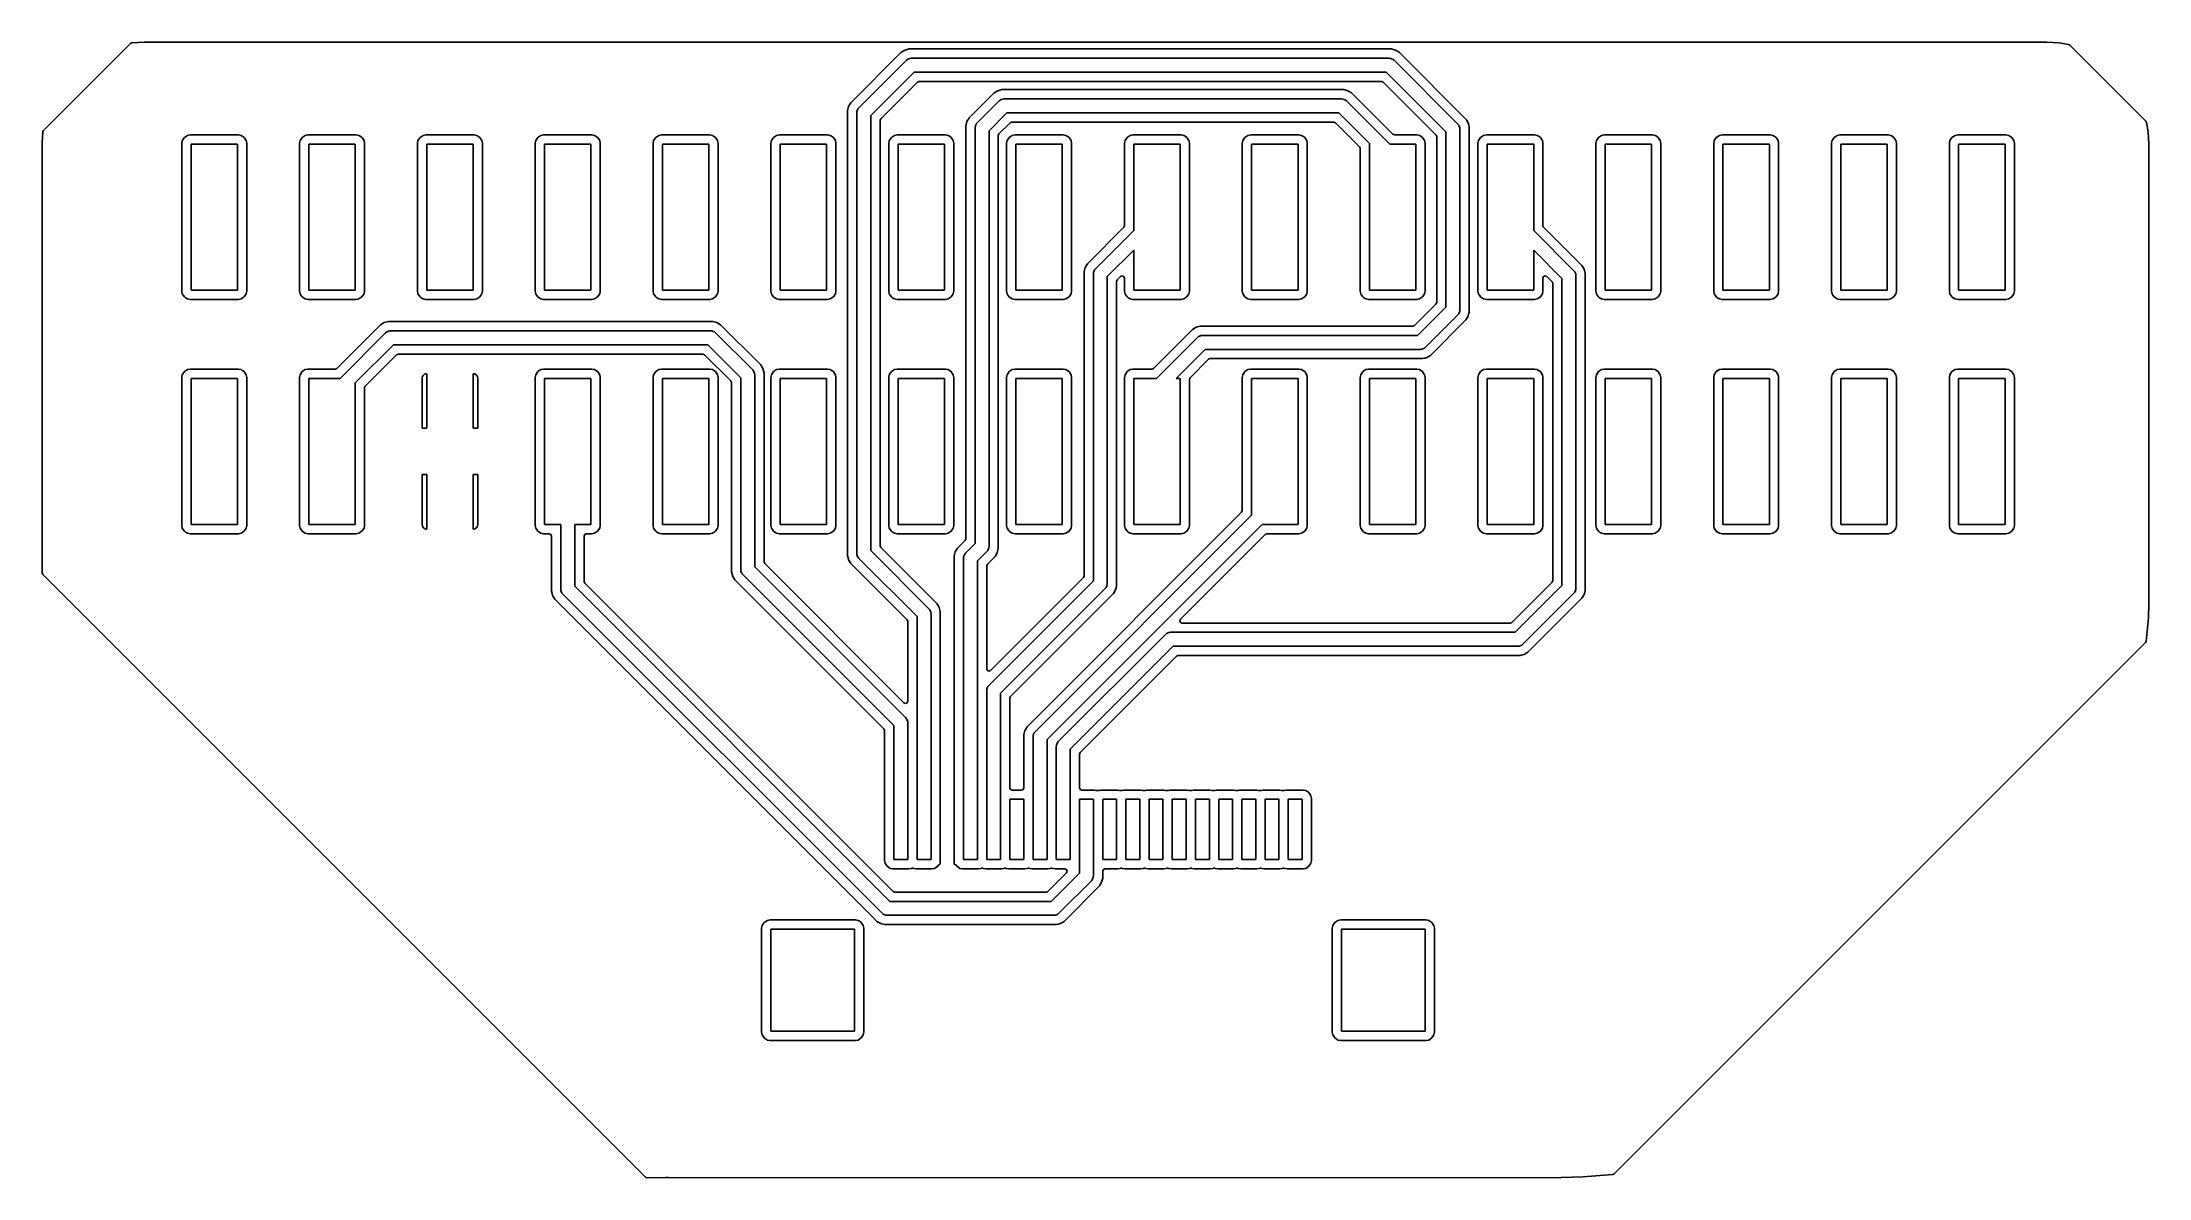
# Model space of a CAD drawing. Extents: x 133.2 to 178.6, y -100.4 to -75.9.
import ezdxf

# ---------------------------------------------------------------- set-up
doc = ezdxf.new("R2010")
doc.units = 0
doc.layers.add('BLACK', color=7, linetype='CONTINUOUS')

msp = doc.modelspace()

# ---------------------------------------------------------------- linework, layer by layer
at = {"layer": 'BLACK', "linetype": 'CONTINUOUS'}
for p, q in [((133.221181, -77.778818), (135.092422, -75.907577)), ((135.092422, -75.907577), (135.118239, -75.89403)), ((135.118239, -75.89403), (135.121859, -75.893367)), ((135.121859, -75.893367), (135.127723, -75.892654)), ((135.127723, -75.892654), (135.387581, -75.876935)), ((135.387581, -75.876935), (135.39054, -75.876846)), ((135.39054, -75.876846), (135.416824, -75.876846)), ((135.416824, -75.876846), (176.373071, -75.876846)), ((151.709787, -76.094531), (150.619532, -77.184785)), ((150.793934, -77.293934), (151.818934, -76.268934)), ((151.789709, -76.048386), (151.709787, -76.09453)), ((151.709787, -76.09453), (151.709787, -76.094531)), ((151.789713, -76.048385), (151.789709, -76.048386)), ((151.878853, -76.0245), (151.789713, -76.048385)), ((151.818934, -76.268934), (151.841665, -76.250279)), ((151.841665, -76.250279), (151.873339, -76.237159)), ((151.873339, -76.237159), (151.895736, -76.227882)), ((151.878856, -76.0245), (151.878853, -76.0245)), ((162.271144, -76.0245), (151.878856, -76.0245)), ((151.895736, -76.227882), (151.925, -76.225)), ((151.925, -76.225), (162.225, -76.225)), ((162.225, -76.225), (162.254264, -76.227882)), ((162.254264, -76.227882), (162.276661, -76.237159)), ((162.271147, -76.0245), (162.271144, -76.0245)), ((162.360286, -76.048385), (162.271147, -76.0245)), ((162.276661, -76.237159), (162.308335, -76.250279)), ((162.308335, -76.250279), (162.331066, -76.268934)), ((162.331066, -76.268934), (163.706066, -77.643934)), ((162.36029, -76.048386), (162.360286, -76.048385)), ((162.440212, -76.09453), (162.36029, -76.048386)), ((163.88047, -77.534788), (162.440212, -76.09453)), ((176.373071, -75.876846), (176.398512, -75.876846)), ((176.398512, -75.876846), (176.401471, -75.876935)), ((176.401471, -75.876935), (176.662175, -75.892704)), ((176.662175, -75.892704), (176.668032, -75.893417)), ((176.668032, -75.893417), (176.867752, -75.930017)), ((176.867752, -75.930017), (176.893565, -75.943565)), ((176.893565, -75.943565), (178.532733, -77.582733)), ((151.987132, -76.525), (151.05, -77.462132)), ((151.264852, -77.53083), (152.05583, -76.739852)), ((162.162868, -76.525), (151.987132, -76.525)), ((152.05583, -76.739852), (152.090478, -76.7255)), ((152.090478, -76.7255), (162.059522, -76.7255)), ((162.059522, -76.7255), (162.09417, -76.739852)), ((162.09417, -76.739852), (163.235148, -77.88083)), ((163.45, -77.812132), (162.162868, -76.525)), ((150.619525, -77.184794), (150.608522, -77.203855)), ((150.619532, -77.184785), (150.619525, -77.184794)), ((153.709786, -76.969532), (153.169532, -77.509785)), ((153.343934, -77.618934), (153.818934, -77.143934)), ((153.78971, -76.923386), (153.709786, -76.969531)), ((153.709786, -76.969531), (153.709786, -76.969532)), ((153.789713, -76.923385), (153.78971, -76.923386)), ((153.878853, -76.8995), (153.789713, -76.923385)), ((153.818934, -77.143934), (153.841664, -77.125279)), ((153.841664, -77.125279), (153.864061, -77.116002)), ((153.864061, -77.116002), (153.895736, -77.102882)), ((153.878856, -76.8995), (153.878853, -76.8995)), ((154.846144, -76.8995), (153.878856, -76.8995)), ((153.895736, -77.102882), (153.925, -77.1)), ((153.925, -77.1), (154.8, -77.1)), ((154.8, -77.1), (161.2, -77.1)), ((161.246144, -76.8995), (154.846144, -76.8995)), ((161.2, -77.1), (161.229264, -77.102882)), ((161.229264, -77.102882), (161.251661, -77.112159)), ((161.246147, -76.8995), (161.246144, -76.8995)), ((161.335286, -76.923385), (161.246147, -76.8995)), ((161.251661, -77.112159), (161.283335, -77.125279)), ((161.283335, -77.125279), (161.306066, -77.143934)), ((161.306066, -77.143934), (162.237132, -78.075)), ((161.33529, -76.923386), (161.335286, -76.923385)), ((161.415212, -76.96953), (161.33529, -76.923386)), ((162.30583, -77.860148), (161.415212, -76.96953)), ((150.573385, -77.264713), (150.5495, -77.353853)), ((150.5495, -77.353853), (150.5495, -86.946145)), ((150.573386, -77.26471), (150.573385, -77.264713)), ((150.608521, -77.203857), (150.573386, -77.26471)), ((150.608522, -77.203855), (150.608521, -77.203857)), ((150.75, -77.4), (150.752882, -77.370736)), ((150.75, -86.9), (150.75, -77.4)), ((150.752882, -77.370736), (150.768374, -77.333335)), ((150.768374, -77.333335), (150.775279, -77.316665)), ((150.775279, -77.316665), (150.793934, -77.293934)), ((151.05, -77.462132), (151.05, -86.837868)), ((151.2505, -77.565478), (151.264852, -77.53083)), ((151.2505, -78.055252), (151.2505, -77.565478)), ((153.123385, -77.589713), (153.0995, -77.678853)), ((153.123386, -77.58971), (153.123385, -77.589713)), ((153.14633, -77.549972), (153.123386, -77.58971)), ((153.146331, -77.549971), (153.14633, -77.549972)), ((153.146332, -77.54997), (153.146331, -77.549971)), ((153.155098, -77.534785), (153.146332, -77.54997)), ((153.169527, -77.509791), (153.155098, -77.534785)), ((153.169532, -77.509785), (153.169527, -77.509791)), ((153.314924, -77.666664), (153.325279, -77.641665)), ((153.325279, -77.641665), (153.343934, -77.618934)), ((153.987132, -77.4), (153.6, -77.787132)), ((153.814852, -77.85583), (154.05583, -77.614852)), ((154.3, -77.4), (153.987132, -77.4)), ((154.05583, -77.614852), (154.090478, -77.6005)), ((154.090478, -77.6005), (154.253856, -77.6005)), ((154.253856, -77.6005), (154.753856, -77.6005)), ((154.8, -77.4), (154.3, -77.4)), ((154.753856, -77.6005), (161.034522, -77.6005)), ((161.137868, -77.4), (154.8, -77.4)), ((161.034522, -77.6005), (161.06917, -77.614852)), ((161.06917, -77.614852), (161.585148, -78.13083)), ((161.812868, -78.075), (161.137868, -77.4)), ((163.706066, -77.643934), (163.724721, -77.666665)), ((163.880471, -77.534791), (163.88047, -77.534788)), ((163.880474, -77.534794), (163.880471, -77.534791)), ((163.889235, -77.54997), (163.880474, -77.534794)), ((163.889236, -77.549972), (163.889235, -77.54997)), ((163.898188, -77.565478), (163.889236, -77.549972)), ((163.926614, -77.614712), (163.898188, -77.565478)), ((163.932585, -77.636998), (163.926614, -77.614712)), ((163.9505, -77.703853), (163.932585, -77.636998)), ((178.532733, -77.582733), (178.546283, -77.608549)), ((178.546283, -77.608549), (178.582887, -77.80831)), ((133.190395, -78.07783), (133.190484, -78.074872)), ((133.190395, -83.105252), (133.190395, -78.07783)), ((133.190484, -78.074872), (133.191671, -78.055252)), ((133.191671, -78.055252), (133.191995, -78.049887)), ((133.191995, -78.049887), (133.199217, -77.930447)), ((133.199217, -77.930447), (133.206248, -77.814173)), ((133.206248, -77.814173), (133.206961, -77.808304)), ((133.206961, -77.808304), (133.207634, -77.804631)), ((133.207634, -77.804631), (133.221181, -77.778818)), ((136.211133, -77.996769), (136.1995, -78.055252)), ((136.1995, -78.055252), (136.1995, -81.244748)), ((136.255447, -77.930447), (136.211133, -77.996769)), ((136.321769, -77.886133), (136.255447, -77.930447)), ((136.380252, -77.8745), (136.321769, -77.886133)), ((137.419748, -77.8745), (136.380252, -77.8745)), ((136.4, -81.225), (136.4, -78.075)), ((136.4, -78.075), (137.4, -78.075)), ((137.4, -78.075), (137.4, -81.225)), ((137.478231, -77.886133), (137.419748, -77.8745)), ((137.504795, -77.903882), (137.478231, -77.886133)), ((137.544552, -77.930447), (137.504795, -77.903882)), ((137.545018, -77.931145), (137.544552, -77.930447)), ((137.588867, -77.996769), (137.545018, -77.931145)), ((137.6005, -78.055252), (137.588867, -77.996769)), ((137.6005, -81.244748), (137.6005, -78.055252)), ((138.751133, -77.996769), (138.7395, -78.055252)), ((138.7395, -78.055252), (138.7395, -81.244748)), ((138.795447, -77.930447), (138.751133, -77.996769)), ((138.861769, -77.886133), (138.795447, -77.930447)), ((138.920252, -77.8745), (138.861769, -77.886133)), ((139.959748, -77.8745), (138.920252, -77.8745)), ((138.94, -81.225), (138.94, -78.075)), ((138.94, -78.075), (139.94, -78.075)), ((139.94, -78.075), (139.94, -81.225)), ((140.018231, -77.886133), (139.959748, -77.8745)), ((140.044795, -77.903882), (140.018231, -77.886133)), ((140.084552, -77.930447), (140.044795, -77.903882)), ((140.085018, -77.931145), (140.084552, -77.930447)), ((140.128867, -77.996769), (140.085018, -77.931145)), ((140.1405, -78.055252), (140.128867, -77.996769)), ((140.1405, -81.244748), (140.1405, -78.055252)), ((141.291133, -77.996769), (141.2795, -78.055252)), ((141.2795, -78.055252), (141.2795, -81.244748)), ((141.335447, -77.930447), (141.291133, -77.996769)), ((141.401769, -77.886133), (141.335447, -77.930447)), ((141.460252, -77.8745), (141.401769, -77.886133)), ((142.499748, -77.8745), (141.460252, -77.8745)), ((141.48, -81.225), (141.48, -78.075)), ((141.48, -78.075), (142.48, -78.075)), ((142.48, -78.075), (142.48, -81.225)), ((142.558231, -77.886133), (142.499748, -77.8745)), ((142.584795, -77.903882), (142.558231, -77.886133)), ((142.624552, -77.930447), (142.584795, -77.903882)), ((142.625018, -77.931145), (142.624552, -77.930447)), ((142.668867, -77.996769), (142.625018, -77.931145)), ((142.6805, -78.055252), (142.668867, -77.996769)), ((142.6805, -81.244748), (142.6805, -78.055252)), ((143.831133, -77.996769), (143.8195, -78.055252)), ((143.8195, -78.055252), (143.8195, -81.244748)), ((143.875447, -77.930447), (143.831133, -77.996769)), ((143.941769, -77.886133), (143.875447, -77.930447)), ((144.000252, -77.8745), (143.941769, -77.886133)), ((145.039748, -77.8745), (144.000252, -77.8745)), ((144.02, -81.225), (144.02, -78.075)), ((144.02, -78.075), (145.02, -78.075)), ((145.02, -78.075), (145.02, -81.225)), ((145.098231, -77.886133), (145.039748, -77.8745)), ((145.124795, -77.903882), (145.098231, -77.886133)), ((145.164552, -77.930447), (145.124795, -77.903882)), ((145.165018, -77.931145), (145.164552, -77.930447)), ((145.208867, -77.996769), (145.165018, -77.931145)), ((145.2205, -78.055252), (145.208867, -77.996769)), ((145.2205, -81.244748), (145.2205, -78.055252)), ((146.371133, -77.996769), (146.3595, -78.055252)), ((146.3595, -78.055252), (146.3595, -81.244748)), ((146.415447, -77.930447), (146.371133, -77.996769)), ((146.481769, -77.886133), (146.415447, -77.930447)), ((146.540252, -77.8745), (146.481769, -77.886133)), ((147.579748, -77.8745), (146.540252, -77.8745)), ((146.56, -81.225), (146.56, -78.075)), ((146.56, -78.075), (147.56, -78.075)), ((147.56, -78.075), (147.56, -81.225)), ((147.638231, -77.886133), (147.579748, -77.8745)), ((147.664795, -77.903882), (147.638231, -77.886133)), ((147.704552, -77.930447), (147.664795, -77.903882)), ((147.705018, -77.931145), (147.704552, -77.930447)), ((147.748867, -77.996769), (147.705018, -77.931145)), ((147.7605, -78.055252), (147.748867, -77.996769)), ((147.7605, -81.244748), (147.7605, -78.055252)), ((148.911133, -77.996769), (148.8995, -78.055252)), ((148.8995, -78.055252), (148.8995, -81.244748)), ((148.955447, -77.930447), (148.911133, -77.996769)), ((149.021769, -77.886133), (148.955447, -77.930447)), ((149.080252, -77.8745), (149.021769, -77.886133)), ((150.119748, -77.8745), (149.080252, -77.8745)), ((149.1, -81.225), (149.1, -78.075)), ((149.1, -78.075), (150.1, -78.075)), ((150.1, -78.075), (150.1, -81.225)), ((150.178231, -77.886133), (150.119748, -77.8745)), ((150.204795, -77.903882), (150.178231, -77.886133)), ((150.244552, -77.930447), (150.204795, -77.903882)), ((150.245018, -77.931145), (150.244552, -77.930447)), ((150.288867, -77.996769), (150.245018, -77.931145)), ((150.3005, -78.055252), (150.288867, -77.996769)), ((150.3005, -81.244748), (150.3005, -78.055252)), ((151.2505, -83.105252), (151.2505, -78.055252)), ((151.451133, -77.996769), (151.4395, -78.055252)), ((151.4395, -78.055252), (151.4395, -81.244748)), ((151.495447, -77.930447), (151.451133, -77.996769)), ((151.561769, -77.886133), (151.495447, -77.930447)), ((151.620252, -77.8745), (151.561769, -77.886133)), ((152.659748, -77.8745), (151.620252, -77.8745)), ((151.64, -81.225), (151.64, -78.075)), ((151.64, -78.075), (152.64, -78.075)), ((152.64, -78.075), (152.64, -81.225)), ((152.718231, -77.886133), (152.659748, -77.8745)), ((152.744795, -77.903882), (152.718231, -77.886133)), ((152.784552, -77.930447), (152.744795, -77.903882)), ((152.785018, -77.931145), (152.784552, -77.930447)), ((152.828867, -77.996769), (152.785018, -77.931145)), ((152.8405, -78.055252), (152.828867, -77.996769)), ((152.8405, -81.244748), (152.8405, -78.055252)), ((153.0995, -77.678853), (153.0995, -86.584522)), ((153.3, -77.725), (153.302882, -77.695736)), ((153.3, -86.687868), (153.3, -77.725)), ((153.302882, -77.695736), (153.314924, -77.666664)), ((153.6, -77.787132), (153.6, -86.75)), ((153.8005, -77.890478), (153.814852, -77.85583)), ((153.8005, -78.055252), (153.8005, -77.890478)), ((153.8005, -83.105252), (153.8005, -78.055252)), ((153.991133, -77.996769), (153.9795, -78.055252)), ((153.9795, -78.055252), (153.9795, -81.244748)), ((154.035447, -77.930447), (153.991133, -77.996769)), ((154.101769, -77.886133), (154.035447, -77.930447)), ((154.160252, -77.8745), (154.101769, -77.886133)), ((155.199748, -77.8745), (154.160252, -77.8745)), ((154.18, -81.225), (154.18, -78.075)), ((154.18, -78.075), (155.18, -78.075)), ((155.18, -78.075), (155.18, -81.225)), ((155.258231, -77.886133), (155.199748, -77.8745)), ((155.284795, -77.903882), (155.258231, -77.886133)), ((155.324552, -77.930447), (155.284795, -77.903882)), ((155.325018, -77.931145), (155.324552, -77.930447)), ((155.368867, -77.996769), (155.325018, -77.931145)), ((155.3805, -78.055252), (155.368867, -77.996769)), ((155.3805, -81.244748), (155.3805, -78.055252)), ((156.531133, -77.996769), (156.5195, -78.055252)), ((156.5195, -78.055252), (156.5195, -78.055255)), ((156.5195, -78.055255), (156.5195, -79.834522)), ((156.575447, -77.930447), (156.531133, -77.996769)), ((156.641769, -77.886133), (156.575447, -77.930447)), ((156.700252, -77.8745), (156.641769, -77.886133)), ((157.739748, -77.8745), (156.700252, -77.8745)), ((156.72, -79.937868), (156.72, -78.075)), ((156.72, -78.075), (157.72, -78.075)), ((157.72, -78.075), (157.72, -81.225)), ((157.798231, -77.886133), (157.739748, -77.8745)), ((157.824795, -77.903882), (157.798231, -77.886133)), ((157.864552, -77.930447), (157.824795, -77.903882)), ((157.865018, -77.931145), (157.864552, -77.930447)), ((157.908867, -77.996769), (157.865018, -77.931145)), ((157.9205, -78.055252), (157.908867, -77.996769)), ((157.9205, -81.244748), (157.9205, -78.055252)), ((159.071133, -77.996769), (159.0595, -78.055252)), ((159.0595, -78.055252), (159.0595, -81.244748)), ((159.115447, -77.930447), (159.071133, -77.996769)), ((159.181769, -77.886133), (159.115447, -77.930447)), ((159.240252, -77.8745), (159.181769, -77.886133)), ((160.279748, -77.8745), (159.240252, -77.8745)), ((159.26, -81.225), (159.26, -78.075)), ((159.26, -78.075), (160.26, -78.075)), ((160.26, -78.075), (160.26, -81.225)), ((160.338231, -77.886133), (160.279748, -77.8745)), ((160.364795, -77.903882), (160.338231, -77.886133)), ((160.404552, -77.930447), (160.364795, -77.903882)), ((160.405018, -77.931145), (160.404552, -77.930447)), ((160.448867, -77.996769), (160.405018, -77.931145)), ((160.4605, -78.055252), (160.448867, -77.996769)), ((160.4605, -81.244748), (160.4605, -78.055252)), ((161.8, -81.225), (161.8, -78.075)), ((161.8, -78.075), (161.812868, -78.075)), ((162.237132, -78.075), (162.8, -78.075)), ((162.340478, -77.8745), (162.30583, -77.860148)), ((162.819745, -77.8745), (162.340478, -77.8745)), ((162.8, -78.075), (162.8, -81.225)), ((162.819748, -77.8745), (162.819745, -77.8745)), ((162.878231, -77.886133), (162.819748, -77.8745)), ((162.904795, -77.903882), (162.878231, -77.886133)), ((162.944552, -77.930447), (162.904795, -77.903882)), ((162.945018, -77.931145), (162.944552, -77.930447)), ((162.988867, -77.996769), (162.945018, -77.931145)), ((163.0005, -78.055252), (162.988867, -77.996769)), ((163.0005, -81.244748), (163.0005, -78.055252)), ((163.235148, -77.88083), (163.2495, -77.915478)), ((163.2495, -77.915478), (163.2495, -81.484522)), ((163.45, -81.587868), (163.45, -77.812132)), ((163.724721, -77.666665), (163.729769, -77.678853)), ((163.729769, -77.678853), (163.747118, -77.720736)), ((163.747118, -77.720736), (163.75, -77.75)), ((163.75, -77.75), (163.75, -81.65)), ((163.9505, -81.696146), (163.9505, -77.703853)), ((164.151133, -77.996769), (164.1395, -78.055252)), ((164.1395, -78.055252), (164.1395, -81.244748)), ((164.195447, -77.930447), (164.151133, -77.996769)), ((164.261769, -77.886133), (164.195447, -77.930447)), ((164.320252, -77.8745), (164.261769, -77.886133)), ((165.359748, -77.8745), (164.320252, -77.8745)), ((164.34, -81.225), (164.34, -78.075)), ((164.34, -78.075), (165.34, -78.075)), ((165.34, -78.075), (165.34, -79.937868)), ((165.418231, -77.886133), (165.359748, -77.8745)), ((165.444795, -77.903882), (165.418231, -77.886133)), ((165.484552, -77.930447), (165.444795, -77.903882)), ((165.485018, -77.931145), (165.484552, -77.930447)), ((165.528867, -77.996769), (165.485018, -77.931145)), ((165.5405, -78.055252), (165.528867, -77.996769)), ((165.5405, -78.055255), (165.5405, -78.055252)), ((165.5405, -79.834522), (165.5405, -78.055255)), ((166.691133, -77.996769), (166.6795, -78.055252)), ((166.6795, -78.055252), (166.6795, -81.244748)), ((166.735447, -77.930447), (166.691133, -77.996769)), ((166.801769, -77.886133), (166.735447, -77.930447)), ((166.860252, -77.8745), (166.801769, -77.886133)), ((167.899748, -77.8745), (166.860252, -77.8745)), ((166.88, -81.225), (166.88, -78.075)), ((166.88, -78.075), (167.88, -78.075)), ((167.88, -78.075), (167.88, -81.225)), ((167.958231, -77.886133), (167.899748, -77.8745)), ((167.984795, -77.903882), (167.958231, -77.886133)), ((168.024552, -77.930447), (167.984795, -77.903882)), ((168.025018, -77.931145), (168.024552, -77.930447)), ((168.068867, -77.996769), (168.025018, -77.931145)), ((168.0805, -78.055252), (168.068867, -77.996769)), ((168.0805, -81.244748), (168.0805, -78.055252)), ((169.231133, -77.996769), (169.2195, -78.055252)), ((169.2195, -78.055252), (169.2195, -81.244748)), ((169.275447, -77.930447), (169.231133, -77.996769)), ((169.341769, -77.886133), (169.275447, -77.930447)), ((169.400252, -77.8745), (169.341769, -77.886133)), ((170.439748, -77.8745), (169.400252, -77.8745)), ((169.42, -81.225), (169.42, -78.075)), ((169.42, -78.075), (170.42, -78.075)), ((170.42, -78.075), (170.42, -81.225)), ((170.498231, -77.886133), (170.439748, -77.8745)), ((170.524795, -77.903882), (170.498231, -77.886133)), ((170.564552, -77.930447), (170.524795, -77.903882)), ((170.565018, -77.931145), (170.564552, -77.930447)), ((170.608867, -77.996769), (170.565018, -77.931145)), ((170.6205, -78.055252), (170.608867, -77.996769)), ((170.6205, -81.244748), (170.6205, -78.055252)), ((171.771133, -77.996769), (171.7595, -78.055252)), ((171.7595, -78.055252), (171.7595, -81.244748)), ((171.815447, -77.930447), (171.771133, -77.996769)), ((171.881769, -77.886133), (171.815447, -77.930447)), ((171.940252, -77.8745), (171.881769, -77.886133)), ((172.979748, -77.8745), (171.940252, -77.8745)), ((171.96, -81.225), (171.96, -78.075)), ((171.96, -78.075), (172.96, -78.075)), ((172.96, -78.075), (172.96, -81.225)), ((173.038231, -77.886133), (172.979748, -77.8745)), ((173.064795, -77.903882), (173.038231, -77.886133)), ((173.104552, -77.930447), (173.064795, -77.903882)), ((173.105018, -77.931145), (173.104552, -77.930447)), ((173.148867, -77.996769), (173.105018, -77.931145)), ((173.1605, -78.055252), (173.148867, -77.996769)), ((173.1605, -81.244748), (173.1605, -78.055252)), ((174.311133, -77.996769), (174.2995, -78.055252)), ((174.2995, -78.055252), (174.2995, -81.244748)), ((174.355447, -77.930447), (174.311133, -77.996769)), ((174.421769, -77.886133), (174.355447, -77.930447)), ((174.480252, -77.8745), (174.421769, -77.886133)), ((175.519748, -77.8745), (174.480252, -77.8745)), ((174.5, -81.225), (174.5, -78.075)), ((174.5, -78.075), (175.5, -78.075)), ((175.5, -78.075), (175.5, -81.225)), ((175.578231, -77.886133), (175.519748, -77.8745)), ((175.604795, -77.903882), (175.578231, -77.886133)), ((175.644552, -77.930447), (175.604795, -77.903882)), ((175.645018, -77.931145), (175.644552, -77.930447)), ((175.688867, -77.996769), (175.645018, -77.931145)), ((175.7005, -78.055252), (175.688867, -77.996769)), ((175.7005, -81.244748), (175.7005, -78.055252)), ((178.582887, -77.80831), (178.5836, -77.814184)), ((178.5836, -77.814184), (178.599411, -78.075634)), ((178.599411, -78.075634), (178.599494, -78.07785)), ((178.599494, -78.07785), (178.5995, -78.078246)), ((178.5995, -78.078246), (178.5995, -78.103273)), ((178.5995, -78.103273), (178.599889, -78.103947)), ((178.599889, -78.103947), (178.599994, -78.110852)), ((161.585148, -78.13083), (161.5995, -78.165478)), ((161.5995, -78.165478), (161.5995, -81.244748)), ((178.599994, -78.110852), (178.599925, -78.111025)), ((178.599925, -78.111025), (178.6, -78.111594)), ((178.6, -78.111594), (178.6, -87.985621)), ((156.505148, -79.86917), (155.719531, -80.654787)), ((156.5195, -79.834522), (156.505148, -79.86917)), ((165.554852, -79.86917), (165.5405, -79.834522)), ((166.380469, -80.694787), (165.554852, -79.86917)), ((155.893934, -80.763934), (156.72, -79.937868)), ((156.72, -80.362132), (156.15, -80.932132)), ((156.72, -81.225), (156.72, -80.362132)), ((165.34, -79.937868), (166.206066, -80.803934)), ((165.95, -80.972132), (165.34, -80.362132)), ((165.34, -80.362132), (165.34, -81.225)), ((155.673386, -80.734712), (155.6495, -80.823853)), ((155.6495, -80.823853), (155.6495, -87.384522)), ((155.71953, -80.654787), (155.673386, -80.734709)), ((155.673386, -80.734709), (155.673386, -80.734712)), ((155.719531, -80.654787), (155.71953, -80.654787)), ((155.852882, -80.840736), (155.868126, -80.803934)), ((155.868126, -80.803934), (155.875279, -80.786665)), ((155.875279, -80.786665), (155.893934, -80.763934)), ((166.206066, -80.803934), (166.224721, -80.826665)), ((166.224721, -80.826665), (166.23784, -80.858339)), ((166.40352, -80.734712), (166.380469, -80.694787)), ((166.426613, -80.774709), (166.40352, -80.734712)), ((166.426614, -80.774713), (166.426613, -80.774709)), ((166.4505, -80.863853), (166.426614, -80.774713)), ((136.1995, -81.244748), (136.211133, -81.303231)), ((137.4, -81.225), (136.4, -81.225)), ((137.588867, -81.303231), (137.6005, -81.244748)), ((138.7395, -81.244748), (138.751133, -81.303231)), ((139.94, -81.225), (138.94, -81.225)), ((140.128867, -81.303231), (140.1405, -81.244748)), ((141.2795, -81.244748), (141.291133, -81.303231)), ((142.48, -81.225), (141.48, -81.225)), ((142.668867, -81.303231), (142.6805, -81.244748)), ((143.8195, -81.244748), (143.831133, -81.303231)), ((145.02, -81.225), (144.02, -81.225)), ((145.208867, -81.303231), (145.2205, -81.244748)), ((146.3595, -81.244748), (146.371133, -81.303231)), ((147.56, -81.225), (146.56, -81.225)), ((147.748867, -81.303231), (147.7605, -81.244748)), ((148.8995, -81.244748), (148.911133, -81.303231)), ((150.1, -81.225), (149.1, -81.225)), ((150.288867, -81.303231), (150.3005, -81.244748)), ((151.4395, -81.244748), (151.451133, -81.303231)), ((152.64, -81.225), (151.64, -81.225)), ((152.828867, -81.303231), (152.8405, -81.244748)), ((153.9795, -81.244748), (153.991133, -81.303231)), ((155.18, -81.225), (154.18, -81.225)), ((155.368867, -81.303231), (155.3805, -81.244748)), ((155.85, -80.87), (155.852882, -80.840736)), ((155.85, -87.487868), (155.85, -80.87)), ((156.15, -80.932132), (156.15, -87.55)), ((156.3505, -81.035478), (156.364852, -81.00083)), ((156.3505, -87.596146), (156.3505, -81.035478)), ((156.364852, -81.00083), (156.435852, -80.92983)), ((156.435852, -80.92983), (156.4705, -80.915478)), ((156.4705, -80.915478), (156.505148, -80.92983)), ((156.505148, -80.92983), (156.5195, -80.964478)), ((156.5195, -80.964478), (156.5195, -81.244748)), ((156.5195, -81.244748), (156.531133, -81.303231)), ((157.72, -81.225), (156.72, -81.225)), ((157.908867, -81.303231), (157.9205, -81.244748)), ((159.0595, -81.244748), (159.071133, -81.303231)), ((160.26, -81.225), (159.26, -81.225)), ((160.448867, -81.303231), (160.4605, -81.244748)), ((161.5995, -81.244748), (161.611133, -81.303231)), ((162.8, -81.225), (161.8, -81.225)), ((162.988867, -81.303231), (163.0005, -81.244748)), ((164.1395, -81.244748), (164.151133, -81.303231)), ((165.34, -81.225), (164.34, -81.225)), ((165.528867, -81.303231), (165.5405, -81.244748)), ((165.5405, -80.964478), (165.554852, -80.92983)), ((165.5405, -81.244748), (165.5405, -80.964478)), ((165.554852, -80.92983), (165.5895, -80.915478)), ((165.5895, -80.915478), (165.624148, -80.92983)), ((165.624148, -80.92983), (165.735148, -81.04083)), ((165.735148, -81.04083), (165.7495, -81.075478)), ((165.7495, -81.075478), (165.7495, -87.484522)), ((165.95, -87.587868), (165.95, -80.972132)), ((166.23784, -80.858339), (166.247118, -80.880736)), ((166.247118, -80.880736), (166.25, -80.91)), ((166.25, -80.91), (166.25, -87.65)), ((166.4505, -80.863856), (166.4505, -80.863853)), ((166.4505, -83.105252), (166.4505, -80.863856)), ((166.6795, -81.244748), (166.691133, -81.303231)), ((167.88, -81.225), (166.88, -81.225)), ((168.068867, -81.303231), (168.0805, -81.244748)), ((169.2195, -81.244748), (169.231133, -81.303231)), ((170.42, -81.225), (169.42, -81.225)), ((170.608867, -81.303231), (170.6205, -81.244748)), ((171.7595, -81.244748), (171.771133, -81.303231)), ((172.96, -81.225), (171.96, -81.225)), ((173.148867, -81.303231), (173.1605, -81.244748)), ((174.2995, -81.244748), (174.311133, -81.303231)), ((175.5, -81.225), (174.5, -81.225)), ((175.688867, -81.303231), (175.7005, -81.244748)), ((136.211133, -81.303231), (136.228882, -81.329795)), ((136.228882, -81.329795), (136.255447, -81.369552)), ((136.255447, -81.369552), (136.282012, -81.387301)), ((136.282012, -81.387301), (136.321769, -81.413867)), ((136.321769, -81.413867), (136.380252, -81.4255)), ((136.380252, -81.4255), (136.380255, -81.4255)), ((136.380255, -81.4255), (137.419745, -81.4255)), ((137.419745, -81.4255), (137.419748, -81.4255)), ((137.419748, -81.4255), (137.478231, -81.413867)), ((137.478231, -81.413867), (137.544552, -81.369552)), ((137.544552, -81.369552), (137.588867, -81.303231)), ((138.751133, -81.303231), (138.768882, -81.329795)), ((138.768882, -81.329795), (138.795447, -81.369552)), ((138.795447, -81.369552), (138.822012, -81.387301)), ((138.822012, -81.387301), (138.861769, -81.413867)), ((138.861769, -81.413867), (138.920252, -81.4255)), ((138.920252, -81.4255), (138.920255, -81.4255)), ((138.920255, -81.4255), (139.959745, -81.4255)), ((139.959745, -81.4255), (139.959748, -81.4255)), ((139.959748, -81.4255), (140.018231, -81.413867)), ((140.018231, -81.413867), (140.084552, -81.369552)), ((140.084552, -81.369552), (140.128867, -81.303231)), ((141.291133, -81.303231), (141.308882, -81.329795)), ((141.308882, -81.329795), (141.335447, -81.369552)), ((141.335447, -81.369552), (141.362012, -81.387301)), ((141.362012, -81.387301), (141.401769, -81.413867)), ((141.401769, -81.413867), (141.460252, -81.4255)), ((141.460252, -81.4255), (141.460255, -81.4255)), ((141.460255, -81.4255), (142.499745, -81.4255)), ((142.499745, -81.4255), (142.499748, -81.4255)), ((142.499748, -81.4255), (142.558231, -81.413867)), ((142.558231, -81.413867), (142.624552, -81.369552)), ((142.624552, -81.369552), (142.668867, -81.303231)), ((143.831133, -81.303231), (143.848882, -81.329795)), ((143.848882, -81.329795), (143.875447, -81.369552)), ((143.875447, -81.369552), (143.902012, -81.387301)), ((143.902012, -81.387301), (143.941769, -81.413867)), ((143.941769, -81.413867), (144.000252, -81.4255)), ((144.000252, -81.4255), (144.000255, -81.4255)), ((144.000255, -81.4255), (145.039745, -81.4255)), ((145.039745, -81.4255), (145.039748, -81.4255)), ((145.039748, -81.4255), (145.098231, -81.413867)), ((145.098231, -81.413867), (145.164552, -81.369552)), ((145.164552, -81.369552), (145.208867, -81.303231)), ((146.371133, -81.303231), (146.388882, -81.329795)), ((146.388882, -81.329795), (146.415447, -81.369552)), ((146.415447, -81.369552), (146.442012, -81.387301)), ((146.442012, -81.387301), (146.481769, -81.413867)), ((146.481769, -81.413867), (146.540252, -81.4255)), ((146.540252, -81.4255), (146.540255, -81.4255)), ((146.540255, -81.4255), (147.579745, -81.4255)), ((147.579745, -81.4255), (147.579748, -81.4255)), ((147.579748, -81.4255), (147.638231, -81.413867)), ((147.638231, -81.413867), (147.704552, -81.369552)), ((147.704552, -81.369552), (147.748867, -81.303231)), ((148.911133, -81.303231), (148.928882, -81.329795)), ((148.928882, -81.329795), (148.955447, -81.369552)), ((148.955447, -81.369552), (148.982012, -81.387301)), ((148.982012, -81.387301), (149.021769, -81.413867)), ((149.021769, -81.413867), (149.080252, -81.4255)), ((149.080252, -81.4255), (149.080255, -81.4255)), ((149.080255, -81.4255), (150.119745, -81.4255)), ((150.119745, -81.4255), (150.119748, -81.4255)), ((150.119748, -81.4255), (150.178231, -81.413867)), ((150.178231, -81.413867), (150.244552, -81.369552)), ((150.244552, -81.369552), (150.288867, -81.303231)), ((151.451133, -81.303231), (151.468882, -81.329795)), ((151.468882, -81.329795), (151.495447, -81.369552)), ((151.495447, -81.369552), (151.522012, -81.387301)), ((151.522012, -81.387301), (151.561769, -81.413867)), ((151.561769, -81.413867), (151.620252, -81.4255)), ((151.620252, -81.4255), (151.620255, -81.4255)), ((151.620255, -81.4255), (152.659745, -81.4255)), ((152.659745, -81.4255), (152.659748, -81.4255)), ((152.659748, -81.4255), (152.718231, -81.413867)), ((152.718231, -81.413867), (152.784552, -81.369552)), ((152.784552, -81.369552), (152.828867, -81.303231)), ((153.991133, -81.303231), (154.008882, -81.329795)), ((154.008882, -81.329795), (154.035447, -81.369552)), ((154.035447, -81.369552), (154.062012, -81.387301)), ((154.062012, -81.387301), (154.101769, -81.413867)), ((154.101769, -81.413867), (154.160252, -81.4255)), ((154.160252, -81.4255), (154.160255, -81.4255)), ((154.160255, -81.4255), (155.199745, -81.4255)), ((155.199745, -81.4255), (155.199748, -81.4255)), ((155.199748, -81.4255), (155.258231, -81.413867)), ((155.258231, -81.413867), (155.324552, -81.369552)), ((155.324552, -81.369552), (155.368867, -81.303231)), ((156.531133, -81.303231), (156.548882, -81.329795)), ((156.548882, -81.329795), (156.575447, -81.369552)), ((156.575447, -81.369552), (156.602012, -81.387301)), ((156.602012, -81.387301), (156.641769, -81.413867)), ((156.641769, -81.413867), (156.700252, -81.4255)), ((156.700252, -81.4255), (156.700255, -81.4255)), ((156.700255, -81.4255), (157.739745, -81.4255)), ((157.739745, -81.4255), (157.739748, -81.4255)), ((157.739748, -81.4255), (157.798231, -81.413867)), ((157.798231, -81.413867), (157.864552, -81.369552)), ((157.864552, -81.369552), (157.908867, -81.303231)), ((159.071133, -81.303231), (159.088882, -81.329795)), ((159.088882, -81.329795), (159.115447, -81.369552)), ((159.115447, -81.369552), (159.142012, -81.387301)), ((159.142012, -81.387301), (159.181769, -81.413867)), ((159.181769, -81.413867), (159.240252, -81.4255)), ((159.240252, -81.4255), (159.240255, -81.4255)), ((159.240255, -81.4255), (160.279745, -81.4255)), ((160.279745, -81.4255), (160.279748, -81.4255)), ((160.279748, -81.4255), (160.338231, -81.413867)), ((160.338231, -81.413867), (160.404552, -81.369552)), ((160.404552, -81.369552), (160.448867, -81.303231)), ((161.611133, -81.303231), (161.628882, -81.329795)), ((161.628882, -81.329795), (161.655447, -81.369552)), ((161.655447, -81.369552), (161.682012, -81.387301)), ((161.682012, -81.387301), (161.721769, -81.413867)), ((161.721769, -81.413867), (161.780252, -81.4255)), ((161.780252, -81.4255), (161.780255, -81.4255)), ((161.780255, -81.4255), (162.819745, -81.4255)), ((163.235148, -81.51917), (162.76917, -81.985148)), ((162.819745, -81.4255), (162.819748, -81.4255)), ((162.819748, -81.4255), (162.878231, -81.413867)), ((162.837868, -82.2), (163.45, -81.587868)), ((162.878231, -81.413867), (162.944552, -81.369552)), ((162.944552, -81.369552), (162.988867, -81.303231)), ((163.2495, -81.484522), (163.235148, -81.51917)), ((163.724721, -81.733336), (163.706066, -81.756066)), ((163.733997, -81.710938), (163.724721, -81.733336)), ((163.747118, -81.679264), (163.733997, -81.710938)), ((163.75, -81.65), (163.747118, -81.679264)), ((163.938557, -81.740716), (163.9505, -81.696146)), ((164.151133, -81.303231), (164.168882, -81.329795)), ((164.168882, -81.329795), (164.195447, -81.369552)), ((164.195447, -81.369552), (164.222012, -81.387301)), ((164.222012, -81.387301), (164.261769, -81.413867)), ((164.261769, -81.413867), (164.320252, -81.4255)), ((164.320252, -81.4255), (164.320255, -81.4255)), ((164.320255, -81.4255), (165.359745, -81.4255)), ((165.359745, -81.4255), (165.359748, -81.4255)), ((165.359748, -81.4255), (165.418231, -81.413867)), ((165.418231, -81.413867), (165.484552, -81.369552)), ((165.484552, -81.369552), (165.528867, -81.303231)), ((166.691133, -81.303231), (166.708882, -81.329795)), ((166.708882, -81.329795), (166.735447, -81.369552)), ((166.735447, -81.369552), (166.762012, -81.387301)), ((166.762012, -81.387301), (166.801769, -81.413867)), ((166.801769, -81.413867), (166.860252, -81.4255)), ((166.860252, -81.4255), (166.860255, -81.4255)), ((166.860255, -81.4255), (167.899745, -81.4255)), ((167.899745, -81.4255), (167.899748, -81.4255)), ((167.899748, -81.4255), (167.958231, -81.413867)), ((167.958231, -81.413867), (168.024552, -81.369552)), ((168.024552, -81.369552), (168.068867, -81.303231)), ((169.231133, -81.303231), (169.248882, -81.329795)), ((169.248882, -81.329795), (169.275447, -81.369552)), ((169.275447, -81.369552), (169.302012, -81.387301)), ((169.302012, -81.387301), (169.341769, -81.413867)), ((169.341769, -81.413867), (169.400252, -81.4255)), ((169.400252, -81.4255), (169.400255, -81.4255)), ((169.400255, -81.4255), (170.439745, -81.4255)), ((170.439745, -81.4255), (170.439748, -81.4255)), ((170.439748, -81.4255), (170.498231, -81.413867)), ((170.498231, -81.413867), (170.564552, -81.369552)), ((170.564552, -81.369552), (170.608867, -81.303231)), ((171.771133, -81.303231), (171.788882, -81.329795)), ((171.788882, -81.329795), (171.815447, -81.369552)), ((171.815447, -81.369552), (171.842012, -81.387301)), ((171.842012, -81.387301), (171.881769, -81.413867)), ((171.881769, -81.413867), (171.940252, -81.4255)), ((171.940252, -81.4255), (171.940255, -81.4255)), ((171.940255, -81.4255), (172.979745, -81.4255)), ((172.979745, -81.4255), (172.979748, -81.4255)), ((172.979748, -81.4255), (173.038231, -81.413867)), ((173.038231, -81.413867), (173.104552, -81.369552)), ((173.104552, -81.369552), (173.148867, -81.303231)), ((174.311133, -81.303231), (174.328882, -81.329795)), ((174.328882, -81.329795), (174.355447, -81.369552)), ((174.355447, -81.369552), (174.382012, -81.387301)), ((174.382012, -81.387301), (174.421769, -81.413867)), ((174.421769, -81.413867), (174.480252, -81.4255)), ((174.480252, -81.4255), (174.480255, -81.4255)), ((174.480255, -81.4255), (175.519745, -81.4255)), ((175.519745, -81.4255), (175.519748, -81.4255)), ((175.519748, -81.4255), (175.578231, -81.413867)), ((175.578231, -81.413867), (175.644552, -81.369552)), ((175.644552, -81.369552), (175.688867, -81.303231)), ((140.484787, -81.969531), (139.54417, -82.910148)), ((139.612868, -83.125), (140.593934, -82.143934)), ((140.564709, -81.923386), (140.484787, -81.96953)), ((140.484787, -81.96953), (140.484787, -81.969531)), ((140.564713, -81.923385), (140.564709, -81.923386)), ((140.653853, -81.8995), (140.564713, -81.923385)), ((140.593934, -82.143934), (140.616665, -82.125279)), ((140.616665, -82.125279), (140.648339, -82.112159)), ((140.648339, -82.112159), (140.670736, -82.102882)), ((140.653856, -81.8995), (140.653853, -81.8995)), ((147.646144, -81.8995), (140.653856, -81.8995)), ((140.670736, -82.102882), (140.7, -82.1)), ((140.7, -82.1), (147.6, -82.1)), ((147.6, -82.1), (147.629264, -82.102882)), ((147.629264, -82.102882), (147.651661, -82.112159)), ((147.646147, -81.8995), (147.646144, -81.8995)), ((147.735286, -81.923385), (147.646147, -81.8995)), ((147.651661, -82.112159), (147.683335, -82.125279)), ((147.683335, -82.125279), (147.706066, -82.143934)), ((147.706066, -82.143934), (148.506066, -82.943934)), ((147.73529, -81.923386), (147.735286, -81.923385)), ((147.815212, -81.96953), (147.73529, -81.923386)), ((148.680469, -82.834787), (147.815212, -81.96953)), ((157.984784, -82.069534), (157.14417, -82.910148)), ((157.984794, -82.069527), (157.984784, -82.069534)), ((158.06471, -82.023386), (157.984794, -82.069527)), ((158.064713, -82.023385), (158.06471, -82.023386)), ((158.153853, -81.9995), (158.064713, -82.023385)), ((162.734522, -81.9995), (158.153853, -81.9995)), ((162.76917, -81.985148), (162.734522, -81.9995)), ((163.706066, -81.756066), (163.006066, -82.456066)), ((163.115212, -82.63047), (163.880469, -81.865213)), ((163.880469, -81.865213), (163.926614, -81.785288)), ((163.926614, -81.785288), (163.938557, -81.740716)), ((140.762132, -82.4), (139.94, -83.222132)), ((140.330528, -83.115154), (140.83083, -82.614852)), ((147.537868, -82.4), (140.762132, -82.4)), ((140.83083, -82.614852), (140.865478, -82.6005)), ((140.865478, -82.6005), (147.434522, -82.6005)), ((147.434522, -82.6005), (147.46917, -82.614852)), ((147.46917, -82.614852), (148.035148, -83.18083)), ((148.25, -83.112132), (147.537868, -82.4)), ((157.212868, -83.125), (158.093934, -82.243934)), ((158.262132, -82.5), (157.637132, -83.125)), ((158.093934, -82.243934), (158.116664, -82.225279)), ((158.116664, -82.225279), (158.154899, -82.209442)), ((158.154899, -82.209442), (158.170736, -82.202882)), ((158.170736, -82.202882), (158.2, -82.2)), ((158.2, -82.2), (162.837868, -82.2)), ((162.9, -82.5), (158.262132, -82.5)), ((162.929264, -82.497118), (162.9, -82.5)), ((162.951661, -82.48784), (162.929264, -82.497118)), ((162.983335, -82.474721), (162.951661, -82.48784)), ((163.006066, -82.456066), (162.983335, -82.474721)), ((163.035288, -82.676614), (163.115212, -82.63047)), ((136.211133, -83.046769), (136.1995, -83.105252)), ((136.255447, -82.980447), (136.211133, -83.046769)), ((136.321769, -82.936133), (136.255447, -82.980447)), ((136.380252, -82.9245), (136.321769, -82.936133)), ((137.419748, -82.9245), (136.380252, -82.9245)), ((137.478231, -82.936133), (137.419748, -82.9245)), ((137.504795, -82.953882), (137.478231, -82.936133)), ((137.544552, -82.980447), (137.504795, -82.953882)), ((137.560191, -83.003853), (137.544552, -82.980447)), ((137.588867, -83.046769), (137.560191, -83.003853)), ((137.6005, -83.105252), (137.588867, -83.046769)), ((138.751133, -83.046769), (138.7395, -83.105252)), ((138.795447, -82.980447), (138.751133, -83.046769)), ((138.861769, -82.936133), (138.795447, -82.980447)), ((138.920252, -82.9245), (138.861769, -82.936133)), ((139.509522, -82.9245), (138.920252, -82.9245)), ((139.54417, -82.910148), (139.509522, -82.9245)), ((141.385802, -83.08598), (141.38, -83.115154)), ((141.407902, -83.052904), (141.385802, -83.08598)), ((141.440977, -83.030804), (141.407902, -83.052904)), ((141.440981, -83.030802), (141.440977, -83.030804)), ((141.470152, -83.025001), (141.440981, -83.030802)), ((141.470157, -83.025), (141.470152, -83.025001)), ((141.48, -83.024999), (141.470157, -83.025)), ((141.48, -84.2), (141.48, -83.024999)), ((142.489846, -83.025), (142.48, -83.025)), ((142.48, -83.025), (142.48, -83.125)), ((142.519019, -83.030802), (142.489846, -83.025)), ((142.552095, -83.052902), (142.519019, -83.030802)), ((142.574195, -83.085977), (142.552095, -83.052902)), ((142.574197, -83.085981), (142.574195, -83.085977)), ((142.57803, -83.105252), (142.574197, -83.085981)), ((143.831133, -83.046769), (143.8195, -83.105252)), ((143.875447, -82.980447), (143.831133, -83.046769)), ((143.941769, -82.936133), (143.875447, -82.980447)), ((144.000252, -82.9245), (143.941769, -82.936133)), ((145.039748, -82.9245), (144.000252, -82.9245)), ((145.098231, -82.936133), (145.039748, -82.9245)), ((145.124795, -82.953882), (145.098231, -82.936133)), ((145.164552, -82.980447), (145.124795, -82.953882)), ((145.180191, -83.003853), (145.164552, -82.980447)), ((145.208867, -83.046769), (145.180191, -83.003853)), ((145.2205, -83.105252), (145.208867, -83.046769)), ((146.371133, -83.046769), (146.3595, -83.105252)), ((146.415447, -82.980447), (146.371133, -83.046769)), ((146.481769, -82.936133), (146.415447, -82.980447)), ((146.540252, -82.9245), (146.481769, -82.936133)), ((147.579748, -82.9245), (146.540252, -82.9245)), ((147.638231, -82.936133), (147.579748, -82.9245)), ((147.660844, -82.951242), (147.638231, -82.936133)), ((147.679301, -82.963575), (147.660844, -82.951242)), ((147.679302, -82.963576), (147.679301, -82.963575)), ((147.704552, -82.980448), (147.679302, -82.963576)), ((147.748867, -83.046769), (147.704552, -82.980448)), ((147.7605, -83.105252), (147.748867, -83.046769)), ((148.506066, -82.943934), (148.524721, -82.966665)), ((148.524721, -82.966665), (148.53043, -82.980448)), ((148.53043, -82.980448), (148.547118, -83.020736)), ((148.547118, -83.020736), (148.55, -83.05)), ((148.55, -83.05), (148.55, -87.187868)), ((148.726613, -82.914709), (148.680469, -82.834787)), ((148.726614, -82.914713), (148.726613, -82.914709)), ((148.7505, -83.003853), (148.726614, -82.914713)), ((148.7505, -83.105252), (148.7505, -83.003853)), ((148.911133, -83.046769), (148.8995, -83.105252)), ((148.955447, -82.980447), (148.911133, -83.046769)), ((149.021769, -82.936133), (148.955447, -82.980447)), ((149.080252, -82.9245), (149.021769, -82.936133)), ((150.119748, -82.9245), (149.080252, -82.9245)), ((150.178231, -82.936133), (150.119748, -82.9245)), ((150.204795, -82.953882), (150.178231, -82.936133)), ((150.244552, -82.980447), (150.204795, -82.953882)), ((150.260191, -83.003853), (150.244552, -82.980447)), ((150.288867, -83.046769), (150.260191, -83.003853)), ((150.3005, -83.105252), (150.288867, -83.046769)), ((151.451133, -83.046769), (151.4395, -83.105252)), ((151.495447, -82.980447), (151.451133, -83.046769)), ((151.561769, -82.936133), (151.495447, -82.980447)), ((151.620252, -82.9245), (151.561769, -82.936133)), ((152.659748, -82.9245), (151.620252, -82.9245)), ((152.718231, -82.936133), (152.659748, -82.9245)), ((152.744795, -82.953882), (152.718231, -82.936133)), ((152.784552, -82.980447), (152.744795, -82.953882)), ((152.800191, -83.003853), (152.784552, -82.980447)), ((152.828867, -83.046769), (152.800191, -83.003853)), ((152.8405, -83.105252), (152.828867, -83.046769)), ((153.991133, -83.046769), (153.9795, -83.105252)), ((154.035447, -82.980447), (153.991133, -83.046769)), ((154.101769, -82.936133), (154.035447, -82.980447)), ((154.160252, -82.9245), (154.101769, -82.936133)), ((155.199748, -82.9245), (154.160252, -82.9245)), ((155.258231, -82.936133), (155.199748, -82.9245)), ((155.284795, -82.953882), (155.258231, -82.936133)), ((155.324552, -82.980447), (155.284795, -82.953882)), ((155.340191, -83.003853), (155.324552, -82.980447)), ((155.368867, -83.046769), (155.340191, -83.003853)), ((155.3805, -83.105252), (155.368867, -83.046769)), ((156.531133, -83.046769), (156.5195, -83.105252)), ((156.575447, -82.980447), (156.531133, -83.046769)), ((156.641769, -82.936133), (156.575447, -82.980447)), ((156.700252, -82.9245), (156.641769, -82.936133)), ((157.109522, -82.9245), (156.700252, -82.9245)), ((157.14417, -82.910148), (157.109522, -82.9245)), ((157.934852, -83.110829), (158.330829, -82.714852)), ((158.330829, -82.714852), (158.365477, -82.7005)), ((158.365477, -82.7005), (162.946146, -82.7005)), ((159.071133, -83.046769), (159.0595, -83.105252)), ((159.115447, -82.980447), (159.071133, -83.046769)), ((159.181769, -82.936133), (159.115447, -82.980447)), ((159.240252, -82.9245), (159.181769, -82.936133)), ((160.279748, -82.9245), (159.240252, -82.9245)), ((160.338231, -82.936133), (160.279748, -82.9245)), ((160.364795, -82.953882), (160.338231, -82.936133)), ((160.404552, -82.980447), (160.364795, -82.953882)), ((160.420191, -83.003853), (160.404552, -82.980447)), ((160.448867, -83.046769), (160.420191, -83.003853)), ((160.4605, -83.105252), (160.448867, -83.046769)), ((161.611133, -83.046769), (161.5995, -83.105252)), ((161.655447, -82.980447), (161.611133, -83.046769)), ((161.721769, -82.936133), (161.655447, -82.980447)), ((161.780252, -82.9245), (161.721769, -82.936133)), ((162.819748, -82.9245), (161.780252, -82.9245)), ((162.878231, -82.936133), (162.819748, -82.9245)), ((162.904795, -82.953882), (162.878231, -82.936133)), ((162.944552, -82.980447), (162.904795, -82.953882)), ((162.960191, -83.003853), (162.944552, -82.980447)), ((162.946146, -82.7005), (162.990716, -82.688557)), ((162.988867, -83.046769), (162.960191, -83.003853)), ((163.0005, -83.105252), (162.988867, -83.046769)), ((162.990716, -82.688557), (163.035288, -82.676614)), ((164.151133, -83.046769), (164.1395, -83.105252)), ((164.195447, -82.980447), (164.151133, -83.046769)), ((164.261769, -82.936133), (164.195447, -82.980447)), ((164.320252, -82.9245), (164.261769, -82.936133)), ((165.359748, -82.9245), (164.320252, -82.9245)), ((165.418231, -82.936133), (165.359748, -82.9245)), ((165.444795, -82.953882), (165.418231, -82.936133)), ((165.484552, -82.980447), (165.444795, -82.953882)), ((165.500191, -83.003853), (165.484552, -82.980447)), ((165.528867, -83.046769), (165.500191, -83.003853)), ((165.5405, -83.105252), (165.528867, -83.046769)), ((166.691133, -83.046769), (166.6795, -83.105252)), ((166.735447, -82.980447), (166.691133, -83.046769)), ((166.801769, -82.936133), (166.735447, -82.980447)), ((166.860252, -82.9245), (166.801769, -82.936133)), ((167.899748, -82.9245), (166.860252, -82.9245)), ((167.958231, -82.936133), (167.899748, -82.9245)), ((167.984795, -82.953882), (167.958231, -82.936133)), ((168.024552, -82.980447), (167.984795, -82.953882)), ((168.040191, -83.003853), (168.024552, -82.980447)), ((168.068867, -83.046769), (168.040191, -83.003853)), ((168.0805, -83.105252), (168.068867, -83.046769)), ((169.231133, -83.046769), (169.2195, -83.105252)), ((169.275447, -82.980447), (169.231133, -83.046769)), ((169.341769, -82.936133), (169.275447, -82.980447)), ((169.400252, -82.9245), (169.341769, -82.936133)), ((170.439748, -82.9245), (169.400252, -82.9245)), ((170.498231, -82.936133), (170.439748, -82.9245)), ((170.524795, -82.953882), (170.498231, -82.936133)), ((170.564552, -82.980447), (170.524795, -82.953882)), ((170.580191, -83.003853), (170.564552, -82.980447)), ((170.608867, -83.046769), (170.580191, -83.003853)), ((170.6205, -83.105252), (170.608867, -83.046769)), ((171.771133, -83.046769), (171.7595, -83.105252)), ((171.815447, -82.980447), (171.771133, -83.046769)), ((171.881769, -82.936133), (171.815447, -82.980447)), ((171.940252, -82.9245), (171.881769, -82.936133)), ((172.979748, -82.9245), (171.940252, -82.9245)), ((173.038231, -82.936133), (172.979748, -82.9245)), ((173.064795, -82.953882), (173.038231, -82.936133)), ((173.104552, -82.980447), (173.064795, -82.953882)), ((173.120191, -83.003853), (173.104552, -82.980447)), ((173.148867, -83.046769), (173.120191, -83.003853)), ((173.1605, -83.105252), (173.148867, -83.046769)), ((174.311133, -83.046769), (174.2995, -83.105252)), ((174.355447, -82.980447), (174.311133, -83.046769)), ((174.421769, -82.936133), (174.355447, -82.980447)), ((174.480252, -82.9245), (174.421769, -82.936133)), ((175.519748, -82.9245), (174.480252, -82.9245)), ((175.578231, -82.936133), (175.519748, -82.9245)), ((175.604795, -82.953882), (175.578231, -82.936133)), ((175.644552, -82.980447), (175.604795, -82.953882)), ((175.660191, -83.003853), (175.644552, -82.980447)), ((175.688867, -83.046769), (175.660191, -83.003853)), ((175.7005, -83.105252), (175.688867, -83.046769)), ((133.190395, -87.320099), (133.190395, -83.105252)), ((136.1995, -83.105252), (136.1995, -86.294748)), ((136.4, -86.275), (136.4, -83.125)), ((136.4, -83.125), (137.4, -83.125)), ((137.4, -83.125), (137.4, -86.275)), ((137.6005, -86.294748), (137.6005, -83.105252)), ((138.7395, -83.105252), (138.7395, -86.294748)), ((138.94, -86.275), (138.94, -83.125)), ((138.94, -83.125), (139.612868, -83.125)), ((139.94, -83.222132), (139.94, -86.275)), ((140.1405, -83.325478), (140.154852, -83.29083)), ((140.1405, -86.284845), (140.1405, -83.325478)), ((140.154852, -83.29083), (140.330528, -83.115154)), ((141.38, -83.115154), (141.38, -84.2)), ((142.48, -83.125), (142.48, -84.2)), ((142.579452, -83.112403), (142.57803, -83.105252)), ((142.579452, -83.112404), (142.579452, -83.112403)), ((142.579998, -83.115147), (142.579452, -83.112404)), ((142.579999, -83.115155), (142.579998, -83.115147)), ((142.579999, -84.2), (142.579999, -83.115155)), ((143.8195, -83.105252), (143.8195, -86.294748)), ((144.02, -86.275), (144.02, -83.125)), ((144.02, -83.125), (145.02, -83.125)), ((145.02, -83.125), (145.02, -86.275)), ((145.2205, -86.294748), (145.2205, -83.105252)), ((146.3595, -83.105252), (146.3595, -86.294748)), ((146.56, -86.275), (146.56, -83.125)), ((146.56, -83.125), (147.56, -83.125)), ((147.56, -83.125), (147.56, -86.275)), ((147.7605, -86.294748), (147.7605, -83.105252)), ((148.035148, -83.18083), (148.0495, -83.215478)), ((148.0495, -83.215478), (148.0495, -87.296145)), ((148.25, -87.25), (148.25, -83.112132)), ((148.7505, -87.084522), (148.7505, -83.105252)), ((148.8995, -83.105252), (148.8995, -86.294748)), ((149.1, -86.275), (149.1, -83.125)), ((149.1, -83.125), (150.1, -83.125)), ((150.1, -83.125), (150.1, -86.275)), ((150.3005, -86.294748), (150.3005, -83.105252)), ((151.2505, -86.734522), (151.2505, -83.105252)), ((151.4395, -83.105252), (151.4395, -86.294748)), ((151.64, -86.275), (151.64, -83.125)), ((151.64, -83.125), (152.64, -83.125)), ((152.64, -83.125), (152.64, -86.275)), ((152.8405, -86.294748), (152.8405, -83.105252)), ((153.8005, -86.796144), (153.8005, -83.105252)), ((153.9795, -83.105252), (153.9795, -86.294748)), ((154.18, -86.275), (154.18, -83.125)), ((154.18, -83.125), (155.18, -83.125)), ((155.18, -83.125), (155.18, -86.275)), ((155.3805, -86.294748), (155.3805, -83.105252)), ((156.5195, -83.105252), (156.5195, -86.294748)), ((156.72, -86.275), (156.72, -83.125)), ((156.72, -83.125), (157.212868, -83.125)), ((157.637132, -83.125), (157.72, -83.125)), ((157.72, -83.125), (157.72, -86.275)), ((157.9205, -83.145477), (157.934852, -83.110829)), ((157.9205, -86.294748), (157.9205, -83.145477)), ((159.0595, -83.105252), (159.0595, -83.105255)), ((159.0595, -83.105255), (159.0595, -85.974522)), ((159.26, -86.077868), (159.26, -83.125)), ((159.26, -83.125), (160.26, -83.125)), ((160.26, -83.125), (160.26, -86.275)), ((160.4605, -86.294748), (160.4605, -83.105252)), ((161.5995, -83.105252), (161.5995, -86.294748)), ((161.8, -86.275), (161.8, -83.125)), ((161.8, -83.125), (162.8, -83.125)), ((162.8, -83.125), (162.8, -86.275)), ((163.0005, -86.294748), (163.0005, -83.105252)), ((164.1395, -83.105252), (164.1395, -86.294748)), ((164.34, -86.275), (164.34, -83.125)), ((164.34, -83.125), (165.34, -83.125)), ((165.34, -83.125), (165.34, -86.275)), ((165.5405, -86.294748), (165.5405, -83.105252)), ((166.4505, -87.696144), (166.4505, -83.105252)), ((166.6795, -83.105252), (166.6795, -86.294748)), ((166.88, -86.275), (166.88, -83.125)), ((166.88, -83.125), (167.88, -83.125)), ((167.88, -83.125), (167.88, -86.275)), ((168.0805, -86.294748), (168.0805, -83.105252)), ((169.2195, -83.105252), (169.2195, -86.294748)), ((169.42, -86.275), (169.42, -83.125)), ((169.42, -83.125), (170.42, -83.125)), ((170.42, -83.125), (170.42, -86.275)), ((170.6205, -86.294748), (170.6205, -83.105252)), ((171.7595, -83.105252), (171.7595, -86.294748)), ((171.96, -86.275), (171.96, -83.125)), ((171.96, -83.125), (172.96, -83.125)), ((172.96, -83.125), (172.96, -86.275)), ((173.1605, -86.294748), (173.1605, -83.105252)), ((174.2995, -83.105252), (174.2995, -86.294748)), ((174.5, -86.275), (174.5, -83.125)), ((174.5, -83.125), (175.5, -83.125)), ((175.5, -83.125), (175.5, -86.275)), ((175.7005, -86.294748), (175.7005, -83.105252)), ((141.38, -84.2), (141.48, -84.2)), ((142.48, -84.2), (142.579999, -84.2)), ((141.48, -85.2), (141.380001, -85.2)), ((141.380001, -85.2), (141.380001, -86.284845)), ((141.48, -86.374998), (141.48, -85.2)), ((142.58, -85.2), (142.48, -85.2)), ((142.48, -85.2), (142.48, -86.374999)), ((142.58, -86.284845), (142.58, -85.2)), ((137.4, -86.275), (136.4, -86.275)), ((139.94, -86.275), (138.94, -86.275)), ((144.37, -86.275), (144.02, -86.275)), ((144.37, -87.67), (144.37, -86.275)), ((145.02, -86.275), (144.67, -86.275)), ((144.67, -86.275), (144.67, -87.607868)), ((147.56, -86.275), (146.56, -86.275)), ((150.1, -86.275), (149.1, -86.275)), ((152.64, -86.275), (151.64, -86.275)), ((155.18, -86.275), (154.18, -86.275)), ((159.045148, -86.00917), (154.419531, -90.634787)), ((154.593934, -90.743934), (159.26, -86.077868)), ((159.487132, -86.275), (154.85, -90.912132)), ((157.72, -86.275), (156.72, -86.275)), ((159.0595, -85.974522), (159.045148, -86.00917)), ((160.26, -86.275), (159.487132, -86.275)), ((162.8, -86.275), (161.8, -86.275)), ((165.34, -86.275), (164.34, -86.275)), ((167.88, -86.275), (166.88, -86.275)), ((170.42, -86.275), (169.42, -86.275)), ((172.96, -86.275), (171.96, -86.275)), ((175.5, -86.275), (174.5, -86.275)), ((136.1995, -86.294748), (136.211133, -86.353231)), ((136.211133, -86.353231), (136.225678, -86.374999)), ((136.225678, -86.374999), (136.255447, -86.419552)), ((136.255447, -86.419552), (136.282012, -86.437301)), ((136.282012, -86.437301), (136.321769, -86.463867)), ((136.321769, -86.463867), (136.380252, -86.4755)), ((136.380252, -86.4755), (136.380255, -86.4755)), ((136.380255, -86.4755), (137.419745, -86.4755)), ((137.419745, -86.4755), (137.419748, -86.4755)), ((137.419748, -86.4755), (137.478231, -86.463867)), ((137.478231, -86.463867), (137.544552, -86.419552)), ((137.544552, -86.419552), (137.588867, -86.353231)), ((137.588867, -86.353231), (137.6005, -86.294748)), ((138.7395, -86.294748), (138.751133, -86.353231)), ((138.751133, -86.353231), (138.765678, -86.374999)), ((138.765678, -86.374999), (138.795447, -86.419552)), ((138.795447, -86.419552), (138.822012, -86.437301)), ((138.822012, -86.437301), (138.861769, -86.463867)), ((138.861769, -86.463867), (138.920252, -86.4755)), ((138.920252, -86.4755), (138.920255, -86.4755)), ((138.920255, -86.4755), (139.959745, -86.4755)), ((139.959745, -86.4755), (139.959748, -86.4755)), ((139.959748, -86.4755), (140.018231, -86.463867)), ((140.018231, -86.463867), (140.084552, -86.419552)), ((140.084552, -86.419552), (140.128867, -86.353231)), ((140.128867, -86.353231), (140.1405, -86.294748)), ((140.1405, -86.294748), (140.1405, -86.284845)), ((141.380001, -86.284845), (141.385802, -86.314018)), ((141.385802, -86.314018), (141.385804, -86.314022)), ((141.385804, -86.314022), (141.407904, -86.347097)), ((141.407904, -86.347097), (141.44098, -86.369197)), ((141.44098, -86.369197), (141.470153, -86.374999)), ((141.470153, -86.374999), (141.48, -86.374998)), ((142.48, -86.374999), (142.489845, -86.374999)), ((142.489845, -86.374998), (142.519018, -86.369197)), ((142.489845, -86.374999), (142.489845, -86.374998)), ((142.519018, -86.369197), (142.519022, -86.369195)), ((142.519022, -86.369195), (142.552097, -86.347095)), ((142.552097, -86.347095), (142.574197, -86.314019)), ((142.574197, -86.314019), (142.58, -86.284845)), ((143.8195, -86.294748), (143.831133, -86.353231)), ((143.831133, -86.353231), (143.845678, -86.374999)), ((143.845678, -86.374999), (143.875447, -86.419552)), ((143.875447, -86.419552), (143.902012, -86.437301)), ((143.902012, -86.437301), (143.941769, -86.463867)), ((143.941769, -86.463867), (144.000252, -86.4755)), ((144.000252, -86.4755), (144.1205, -86.4755)), ((144.1205, -86.4755), (144.155148, -86.489852)), ((144.155148, -86.489852), (144.1695, -86.5245)), ((144.1695, -86.5245), (144.1695, -87.716144)), ((144.8705, -86.5245), (144.884852, -86.489852)), ((144.8705, -87.504522), (144.8705, -86.5245)), ((144.884852, -86.489852), (144.9195, -86.4755)), ((144.9195, -86.4755), (145.039745, -86.4755)), ((145.039745, -86.4755), (145.039748, -86.4755)), ((145.039748, -86.4755), (145.098231, -86.463867)), ((145.098231, -86.463867), (145.164552, -86.419552)), ((145.164552, -86.419552), (145.208867, -86.353231)), ((145.208867, -86.353231), (145.2205, -86.294748)), ((146.3595, -86.294748), (146.371133, -86.353231)), ((146.371133, -86.353231), (146.385678, -86.374999)), ((146.385678, -86.374999), (146.415447, -86.419552)), ((146.415447, -86.419552), (146.442012, -86.437301)), ((146.442012, -86.437301), (146.481769, -86.463867)), ((146.481769, -86.463867), (146.540252, -86.4755)), ((146.540252, -86.4755), (146.540255, -86.4755)), ((146.540255, -86.4755), (147.579745, -86.4755)), ((147.579745, -86.4755), (147.579748, -86.4755)), ((147.579748, -86.4755), (147.638231, -86.463867)), ((147.638231, -86.463867), (147.704552, -86.419552)), ((147.704552, -86.419552), (147.748867, -86.353231)), ((147.748867, -86.353231), (147.7605, -86.294748)), ((148.8995, -86.294748), (148.911133, -86.353231)), ((148.911133, -86.353231), (148.925678, -86.374999)), ((148.925678, -86.374999), (148.955447, -86.419552)), ((148.955447, -86.419552), (148.982012, -86.437301)), ((148.982012, -86.437301), (149.021769, -86.463867)), ((149.021769, -86.463867), (149.080252, -86.4755)), ((149.080252, -86.4755), (149.080255, -86.4755)), ((149.080255, -86.4755), (150.119745, -86.4755)), ((150.119745, -86.4755), (150.119748, -86.4755)), ((150.119748, -86.4755), (150.178231, -86.463867)), ((150.178231, -86.463867), (150.244552, -86.419552)), ((150.244552, -86.419552), (150.288867, -86.353231)), ((150.288867, -86.353231), (150.3005, -86.294748)), ((151.4395, -86.294748), (151.451133, -86.353231)), ((151.451133, -86.353231), (151.465678, -86.374999)), ((151.465678, -86.374999), (151.495447, -86.419552)), ((151.495447, -86.419552), (151.522012, -86.437301)), ((151.522012, -86.437301), (151.561769, -86.463867)), ((151.561769, -86.463867), (151.620252, -86.4755)), ((151.620252, -86.4755), (151.620255, -86.4755)), ((151.620255, -86.4755), (152.659745, -86.4755)), ((152.659745, -86.4755), (152.659748, -86.4755)), ((152.659748, -86.4755), (152.718231, -86.463867)), ((152.718231, -86.463867), (152.784552, -86.419552)), ((152.784552, -86.419552), (152.828867, -86.353231)), ((152.828867, -86.353231), (152.8405, -86.294748)), ((153.085148, -86.61917), (152.919532, -86.784785)), ((153.0995, -86.584522), (153.085148, -86.61917)), ((153.093934, -86.893934), (153.3, -86.687868)), ((153.9795, -86.294748), (153.991133, -86.353231)), ((153.991133, -86.353231), (154.005678, -86.374999)), ((154.005678, -86.374999), (154.035447, -86.419552)), ((154.035447, -86.419552), (154.062012, -86.437301)), ((154.062012, -86.437301), (154.101769, -86.463867)), ((154.101769, -86.463867), (154.160252, -86.4755)), ((154.160252, -86.4755), (154.160255, -86.4755)), ((154.160255, -86.4755), (155.199745, -86.4755)), ((155.199745, -86.4755), (155.199748, -86.4755)), ((155.199748, -86.4755), (155.258231, -86.463867)), ((155.258231, -86.463867), (155.324552, -86.419552)), ((155.324552, -86.419552), (155.368867, -86.353231)), ((155.368867, -86.353231), (155.3805, -86.294748)), ((156.5195, -86.294748), (156.531133, -86.353231)), ((156.531133, -86.353231), (156.545678, -86.374999)), ((156.545678, -86.374999), (156.575447, -86.419552)), ((156.575447, -86.419552), (156.602012, -86.437301)), ((156.602012, -86.437301), (156.641769, -86.463867)), ((156.641769, -86.463867), (156.700252, -86.4755)), ((156.700252, -86.4755), (156.700255, -86.4755)), ((156.700255, -86.4755), (157.739745, -86.4755)), ((157.72983, -88.315852), (159.55583, -86.489852)), ((157.739745, -86.4755), (157.739748, -86.4755)), ((157.739748, -86.4755), (157.798231, -86.463867)), ((157.798231, -86.463867), (157.864552, -86.419552)), ((157.864552, -86.419552), (157.908867, -86.353231)), ((157.908867, -86.353231), (157.9205, -86.294748)), ((159.55583, -86.489852), (159.590478, -86.4755)), ((159.590478, -86.4755), (160.279745, -86.4755)), ((160.279745, -86.4755), (160.279748, -86.4755)), ((160.279748, -86.4755), (160.338231, -86.463867)), ((160.338231, -86.463867), (160.404552, -86.419552)), ((160.404552, -86.419552), (160.448867, -86.353231)), ((160.448867, -86.353231), (160.4605, -86.294748)), ((161.5995, -86.294748), (161.611133, -86.353231)), ((161.611133, -86.353231), (161.625678, -86.374999)), ((161.625678, -86.374999), (161.655447, -86.419552)), ((161.655447, -86.419552), (161.682012, -86.437301)), ((161.682012, -86.437301), (161.721769, -86.463867)), ((161.721769, -86.463867), (161.780252, -86.4755)), ((161.780252, -86.4755), (161.780255, -86.4755)), ((161.780255, -86.4755), (162.819745, -86.4755)), ((162.819745, -86.4755), (162.819748, -86.4755)), ((162.819748, -86.4755), (162.878231, -86.463867)), ((162.878231, -86.463867), (162.944552, -86.419552)), ((162.944552, -86.419552), (162.988867, -86.353231)), ((162.988867, -86.353231), (163.0005, -86.294748)), ((164.1395, -86.294748), (164.151133, -86.353231)), ((164.151133, -86.353231), (164.165678, -86.374999)), ((164.165678, -86.374999), (164.195447, -86.419552)), ((164.195447, -86.419552), (164.222012, -86.437301)), ((164.222012, -86.437301), (164.261769, -86.463867)), ((164.261769, -86.463867), (164.320252, -86.4755)), ((164.320252, -86.4755), (164.320255, -86.4755)), ((164.320255, -86.4755), (165.359745, -86.4755)), ((165.359745, -86.4755), (165.359748, -86.4755)), ((165.359748, -86.4755), (165.418231, -86.463867)), ((165.418231, -86.463867), (165.484552, -86.419552)), ((165.484552, -86.419552), (165.528867, -86.353231)), ((165.528867, -86.353231), (165.5405, -86.294748)), ((166.6795, -86.294748), (166.691133, -86.353231)), ((166.691133, -86.353231), (166.705678, -86.374999)), ((166.705678, -86.374999), (166.735447, -86.419552)), ((166.735447, -86.419552), (166.762012, -86.437301)), ((166.762012, -86.437301), (166.801769, -86.463867)), ((166.801769, -86.463867), (166.860252, -86.4755)), ((166.860252, -86.4755), (166.860255, -86.4755)), ((166.860255, -86.4755), (167.899745, -86.4755)), ((167.899745, -86.4755), (167.899748, -86.4755)), ((167.899748, -86.4755), (167.958231, -86.463867)), ((167.958231, -86.463867), (168.024552, -86.419552)), ((168.024552, -86.419552), (168.068867, -86.353231)), ((168.068867, -86.353231), (168.0805, -86.294748)), ((169.2195, -86.294748), (169.231133, -86.353231)), ((169.231133, -86.353231), (169.245678, -86.374999)), ((169.245678, -86.374999), (169.275447, -86.419552)), ((169.275447, -86.419552), (169.302012, -86.437301)), ((169.302012, -86.437301), (169.341769, -86.463867)), ((169.341769, -86.463867), (169.400252, -86.4755)), ((169.400252, -86.4755), (169.400255, -86.4755)), ((169.400255, -86.4755), (170.439745, -86.4755)), ((170.439745, -86.4755), (170.439748, -86.4755)), ((170.439748, -86.4755), (170.498231, -86.463867)), ((170.498231, -86.463867), (170.564552, -86.419552)), ((170.564552, -86.419552), (170.608867, -86.353231)), ((170.608867, -86.353231), (170.6205, -86.294748)), ((171.7595, -86.294748), (171.771133, -86.353231)), ((171.771133, -86.353231), (171.785678, -86.374999)), ((171.785678, -86.374999), (171.815447, -86.419552)), ((171.815447, -86.419552), (171.842012, -86.437301)), ((171.842012, -86.437301), (171.881769, -86.463867)), ((171.881769, -86.463867), (171.940252, -86.4755)), ((171.940252, -86.4755), (171.940255, -86.4755)), ((171.940255, -86.4755), (172.979745, -86.4755)), ((172.979745, -86.4755), (172.979748, -86.4755)), ((172.979748, -86.4755), (173.038231, -86.463867)), ((173.038231, -86.463867), (173.104552, -86.419552)), ((173.104552, -86.419552), (173.148867, -86.353231)), ((173.148867, -86.353231), (173.1605, -86.294748)), ((174.2995, -86.294748), (174.311133, -86.353231)), ((174.311133, -86.353231), (174.325678, -86.374999)), ((174.325678, -86.374999), (174.355447, -86.419552)), ((174.355447, -86.419552), (174.382012, -86.437301)), ((174.382012, -86.437301), (174.421769, -86.463867)), ((174.421769, -86.463867), (174.480252, -86.4755)), ((174.480252, -86.4755), (174.480255, -86.4755)), ((174.480255, -86.4755), (175.519745, -86.4755)), ((175.519745, -86.4755), (175.519748, -86.4755)), ((175.519748, -86.4755), (175.578231, -86.463867)), ((175.578231, -86.463867), (175.644552, -86.419552)), ((175.644552, -86.419552), (175.688867, -86.353231)), ((175.688867, -86.353231), (175.7005, -86.294748)), ((148.764852, -87.11917), (148.7505, -87.084522)), ((151.765852, -90.12017), (148.764852, -87.11917)), ((150.5495, -86.946145), (150.561759, -86.991894)), ((150.561759, -86.991894), (150.561759, -86.991895)), ((150.561759, -86.991895), (150.573385, -87.035287)), ((150.573385, -87.035287), (150.573386, -87.03529)), ((150.573386, -87.03529), (150.61953, -87.115212)), ((150.61953, -87.115212), (151.835148, -88.33083)), ((150.752882, -86.929263), (150.75, -86.9)), ((150.775279, -86.983335), (150.752882, -86.929263)), ((150.793934, -87.006066), (150.775279, -86.983335)), ((152.05, -88.262132), (150.793934, -87.006066)), ((151.05, -86.837868), (152.306066, -88.093934)), ((151.264852, -86.76917), (151.2505, -86.734522)), ((152.480467, -87.984785), (151.264852, -86.76917)), ((152.873384, -86.864715), (152.8495, -86.953852)), ((152.8495, -86.953852), (152.8495, -92.2)), ((152.873386, -86.864709), (152.873384, -86.864715)), ((152.879654, -86.853855), (152.873386, -86.864709)), ((152.919525, -86.784794), (152.879654, -86.853855)), ((152.919532, -86.784785), (152.919525, -86.784794)), ((153.05, -87), (153.052882, -86.970736)), ((153.05, -92.2), (153.05, -87)), ((153.052882, -86.970736), (153.063068, -86.946145)), ((153.063068, -86.946145), (153.075279, -86.916665)), ((153.075279, -86.916665), (153.093934, -86.893934)), ((153.556066, -86.856066), (153.35, -87.062132)), ((153.35, -87.062132), (153.35, -92.2)), ((153.5505, -87.165477), (153.564852, -87.130829)), ((153.5505, -89.385522), (153.5505, -87.165477)), ((153.574721, -86.833336), (153.556066, -86.856066)), ((153.564852, -87.130829), (153.611159, -87.084522)), ((153.597118, -86.779263), (153.574721, -86.833336)), ((153.6, -86.75), (153.597118, -86.779263)), ((153.611159, -87.084522), (153.730469, -86.965212)), ((153.730469, -86.965212), (153.776614, -86.885288)), ((153.776614, -86.885288), (153.785036, -86.853856)), ((153.785036, -86.853856), (153.8005, -86.796144)), ((133.204747, -87.354747), (133.190395, -87.320099)), ((140.830252, -94.980252), (133.204747, -87.354747)), ((144.67, -87.607868), (151.462132, -94.4)), ((144.884852, -87.53917), (144.8705, -87.504522)), ((151.530829, -94.185148), (144.884852, -87.53917)), ((148.0495, -87.296145), (148.069163, -87.369527)), ((148.069163, -87.369527), (148.069163, -87.369528)), ((148.069163, -87.369528), (148.073385, -87.385285)), ((148.073385, -87.385285), (148.073386, -87.385289)), ((148.073386, -87.385289), (148.11953, -87.465212)), ((148.11953, -87.465212), (151.335148, -90.68083)), ((148.252882, -87.279263), (148.25, -87.25)), ((148.275279, -87.333335), (148.252882, -87.279263)), ((148.293934, -87.356066), (148.275279, -87.333335)), ((151.55, -90.612132), (148.293934, -87.356066)), ((148.55, -87.187868), (151.806066, -90.443934)), ((153.593934, -89.743934), (155.85, -87.487868)), ((155.635148, -87.41917), (153.634148, -89.42017)), ((155.6495, -87.384522), (155.635148, -87.41917)), ((156.124721, -87.633335), (156.106066, -87.656066)), ((156.147118, -87.579263), (156.124721, -87.633335)), ((156.15, -87.55), (156.147118, -87.579263)), ((156.338557, -87.640716), (156.3505, -87.596146)), ((165.735148, -87.51917), (164.86917, -88.385148)), ((164.937868, -88.6), (165.95, -87.587868)), ((165.7495, -87.484522), (165.735148, -87.51917)), ((144.1695, -87.716144), (144.182648, -87.765212)), ((144.182648, -87.765212), (144.193386, -87.805288)), ((144.193386, -87.805288), (144.193387, -87.805291)), ((144.193387, -87.805291), (144.23953, -87.885212)), ((144.23953, -87.885212), (151.119531, -94.765212)), ((144.372882, -87.699263), (144.37, -87.67)), ((144.395279, -87.753335), (144.372882, -87.699263)), ((144.413934, -87.776066), (144.395279, -87.753335)), ((151.293934, -94.656066), (144.413934, -87.776066)), ((152.306066, -88.093934), (152.324721, -88.116665)), ((152.480472, -87.984791), (152.480467, -87.984785)), ((152.501087, -88.020499), (152.480472, -87.984791)), ((152.501088, -88.0205), (152.501087, -88.020499)), ((152.526613, -88.06471), (152.501088, -88.0205)), ((152.526614, -88.064713), (152.526613, -88.06471)), ((152.5505, -88.153853), (152.526614, -88.064713)), ((156.106066, -87.656066), (153.85, -89.912132)), ((155.070351, -88.975331), (156.28047, -87.765212)), ((156.28047, -87.765212), (156.326614, -87.685288)), ((156.326614, -87.685288), (156.338557, -87.640716)), ((166.206066, -87.756066), (165.106066, -88.856066)), ((165.215212, -89.03047), (166.38047, -87.865212)), ((166.224721, -87.733335), (166.206066, -87.756066)), ((166.240126, -87.696144), (166.224721, -87.733335)), ((166.247118, -87.679264), (166.240126, -87.696144)), ((166.25, -87.65), (166.247118, -87.679264)), ((166.38047, -87.865212), (166.426614, -87.785288)), ((166.426614, -87.785288), (166.431993, -87.765212)), ((166.431993, -87.765212), (166.4505, -87.696144)), ((178.599965, -87.987477), (178.588783, -88.282558)), ((178.6, -87.985621), (178.599965, -87.987477)), ((151.835148, -88.33083), (151.8495, -88.365478)), ((151.8495, -88.365478), (151.8495, -90.085522)), ((152.05, -92.2), (152.05, -88.262132)), ((152.324721, -88.116665), (152.33784, -88.148339)), ((152.33784, -88.148339), (152.347118, -88.170736)), ((152.347118, -88.170736), (152.35, -88.2)), ((152.35, -88.2), (152.35, -92.2)), ((152.5505, -92.2), (152.5505, -88.153853)), ((157.715478, -88.3505), (157.72983, -88.315852)), ((157.72983, -88.385148), (157.715478, -88.3505)), ((157.764478, -88.3995), (157.72983, -88.385148)), ((164.834522, -88.3995), (157.764478, -88.3995)), ((164.86917, -88.385148), (164.834522, -88.3995)), ((178.588612, -88.285187), (178.54203, -88.791951)), ((178.588783, -88.282558), (178.588612, -88.285187)), ((154.064852, -89.98083), (155.070351, -88.975331)), ((155.093934, -90.952454), (157.402454, -88.643934)), ((157.570652, -88.9), (155.35, -91.120652)), ((157.402454, -88.643934), (157.425184, -88.625279)), ((157.425184, -88.625279), (157.463419, -88.609442)), ((157.463419, -88.609442), (157.479256, -88.602882)), ((157.479256, -88.602882), (157.50852, -88.6)), ((157.50852, -88.6), (164.937868, -88.6)), ((165, -88.9), (157.570652, -88.9)), ((165.029264, -88.897118), (165, -88.9)), ((165.051661, -88.88784), (165.029264, -88.897118)), ((165.083335, -88.874721), (165.051661, -88.88784)), ((165.106066, -88.856066), (165.083335, -88.874721)), ((178.527884, -88.822114), (167.075513, -100.274485)), ((178.54203, -88.791951), (178.527884, -88.822114)), ((153.564852, -89.42017), (153.5505, -89.385522)), ((153.5995, -89.434522), (153.564852, -89.42017)), ((153.634148, -89.42017), (153.5995, -89.434522)), ((155.564852, -91.189349), (157.639349, -89.114852)), ((157.639349, -89.114852), (157.673997, -89.1005)), ((157.673997, -89.1005), (165.046146, -89.1005)), ((165.046146, -89.1005), (165.090716, -89.088557)), ((165.090716, -89.088557), (165.135288, -89.076614)), ((165.135288, -89.076614), (165.215212, -89.03047)), ((153.55, -89.85), (153.552882, -89.820736)), ((153.55, -92.2), (153.55, -89.85)), ((153.552882, -89.820736), (153.562159, -89.798339)), ((153.562159, -89.798339), (153.575279, -89.766665)), ((153.575279, -89.766665), (153.593934, -89.743934)), ((151.8005, -90.134522), (151.765852, -90.12017)), ((151.835148, -90.12017), (151.8005, -90.134522)), ((151.8495, -90.085522), (151.835148, -90.12017)), ((153.85, -89.912132), (153.85, -92.2)), ((154.0505, -90.015478), (154.064852, -89.98083)), ((154.0505, -91.9505), (154.0505, -90.015478)), ((151.335148, -90.68083), (151.3495, -90.715478)), ((151.3495, -90.715478), (151.3495, -92.180252)), ((151.55, -92.2), (151.55, -90.612132)), ((151.806066, -90.443934), (151.824721, -90.466665)), ((151.824721, -90.466665), (151.83784, -90.498339)), ((151.83784, -90.498339), (151.847118, -90.520736)), ((151.847118, -90.520736), (151.85, -90.55)), ((151.85, -90.55), (151.85, -92.2)), ((154.373385, -90.714713), (154.3495, -90.803853)), ((154.3495, -90.803853), (154.3495, -91.9505)), ((154.373386, -90.71471), (154.373385, -90.714713)), ((154.390374, -90.685288), (154.373386, -90.71471)), ((154.41953, -90.634787), (154.390374, -90.685288)), ((154.419531, -90.634787), (154.41953, -90.634787)), ((154.552882, -90.820736), (154.562159, -90.798339)), ((154.562159, -90.798339), (154.575279, -90.766665)), ((154.575279, -90.766665), (154.593934, -90.743934)), ((154.55, -90.85), (154.552882, -90.820736)), ((154.55, -92.2), (154.55, -90.85)), ((154.85, -90.912132), (154.85, -92.2)), ((155.05, -91.05852), (155.052882, -91.029256)), ((155.05, -92.2), (155.05, -91.05852)), ((155.052882, -91.029256), (155.066194, -90.997118)), ((155.066194, -90.997118), (155.075279, -90.975185)), ((155.075279, -90.975185), (155.093934, -90.952454)), ((155.35, -91.120652), (155.35, -92.2)), ((155.5505, -91.223997), (155.564852, -91.189349)), ((155.5505, -91.9505), (155.5505, -91.223997)), ((151.3495, -92.180252), (151.3495, -93.519748)), ((154.064852, -91.985148), (154.0505, -91.9505)), ((154.0995, -91.9995), (154.064852, -91.985148)), ((154.3005, -91.9995), (154.0995, -91.9995)), ((154.335148, -91.985148), (154.3005, -91.9995)), ((154.3495, -91.9505), (154.335148, -91.985148)), ((155.564852, -91.985148), (155.5505, -91.9505)), ((155.5995, -91.9995), (155.564852, -91.985148)), ((155.869745, -91.9995), (155.5995, -91.9995)), ((155.869748, -91.9995), (155.869745, -91.9995)), ((155.904837, -92.006479), (155.869748, -91.9995)), ((155.928233, -92.011133), (155.904837, -92.006479)), ((155.931252, -92.012384), (155.928233, -92.011133)), ((155.968748, -92.012384), (155.931252, -92.012384)), ((155.971766, -92.011133), (155.968748, -92.012384)), ((156.00101, -92.005316), (155.971766, -92.011133)), ((156.030252, -91.9995), (156.00101, -92.005316)), ((156.369748, -91.9995), (156.030252, -91.9995)), ((156.404837, -92.006479), (156.369748, -91.9995)), ((156.428233, -92.011133), (156.404837, -92.006479)), ((156.431252, -92.012384), (156.428233, -92.011133)), ((156.468748, -92.012384), (156.431252, -92.012384)), ((156.471766, -92.011133), (156.468748, -92.012384)), ((156.50101, -92.005316), (156.471766, -92.011133)), ((156.530252, -91.9995), (156.50101, -92.005316)), ((156.869748, -91.9995), (156.530252, -91.9995)), ((156.904837, -92.006479), (156.869748, -91.9995)), ((156.928233, -92.011133), (156.904837, -92.006479)), ((156.931252, -92.012384), (156.928233, -92.011133)), ((156.968748, -92.012384), (156.931252, -92.012384)), ((156.971766, -92.011133), (156.968748, -92.012384)), ((157.00101, -92.005316), (156.971766, -92.011133)), ((157.030252, -91.9995), (157.00101, -92.005316)), ((157.369748, -91.9995), (157.030252, -91.9995)), ((157.404837, -92.006479), (157.369748, -91.9995)), ((157.428233, -92.011133), (157.404837, -92.006479)), ((157.431252, -92.012384), (157.428233, -92.011133)), ((157.468748, -92.012384), (157.431252, -92.012384)), ((157.471766, -92.011133), (157.468748, -92.012384)), ((157.50101, -92.005316), (157.471766, -92.011133)), ((157.530252, -91.9995), (157.50101, -92.005316)), ((157.869748, -91.9995), (157.530252, -91.9995)), ((157.904837, -92.006479), (157.869748, -91.9995)), ((157.928233, -92.011133), (157.904837, -92.006479)), ((157.931252, -92.012384), (157.928233, -92.011133)), ((157.968748, -92.012384), (157.931252, -92.012384)), ((157.971766, -92.011133), (157.968748, -92.012384)), ((158.00101, -92.005316), (157.971766, -92.011133)), ((158.030252, -91.9995), (158.00101, -92.005316)), ((158.369748, -91.9995), (158.030252, -91.9995)), ((158.404837, -92.006479), (158.369748, -91.9995)), ((158.428233, -92.011133), (158.404837, -92.006479)), ((158.431252, -92.012384), (158.428233, -92.011133)), ((158.468748, -92.012384), (158.431252, -92.012384)), ((158.471766, -92.011133), (158.468748, -92.012384)), ((158.50101, -92.005316), (158.471766, -92.011133)), ((158.530252, -91.9995), (158.50101, -92.005316)), ((158.869748, -91.9995), (158.530252, -91.9995)), ((158.904837, -92.006479), (158.869748, -91.9995)), ((158.928233, -92.011133), (158.904837, -92.006479)), ((158.931252, -92.012384), (158.928233, -92.011133)), ((158.968748, -92.012384), (158.931252, -92.012384)), ((158.971766, -92.011133), (158.968748, -92.012384)), ((159.00101, -92.005316), (158.971766, -92.011133)), ((159.030252, -91.9995), (159.00101, -92.005316)), ((159.369748, -91.9995), (159.030252, -91.9995)), ((159.404837, -92.006479), (159.369748, -91.9995)), ((159.428233, -92.011133), (159.404837, -92.006479)), ((159.431252, -92.012384), (159.428233, -92.011133)), ((159.468748, -92.012384), (159.431252, -92.012384)), ((159.471766, -92.011133), (159.468748, -92.012384)), ((159.50101, -92.005316), (159.471766, -92.011133)), ((159.530252, -91.9995), (159.50101, -92.005316)), ((159.869748, -91.9995), (159.530252, -91.9995)), ((159.904837, -92.006479), (159.869748, -91.9995)), ((159.928233, -92.011133), (159.904837, -92.006479)), ((159.931252, -92.012384), (159.928233, -92.011133)), ((159.968748, -92.012384), (159.931252, -92.012384)), ((159.971766, -92.011133), (159.968748, -92.012384)), ((160.00101, -92.005316), (159.971766, -92.011133)), ((160.030252, -91.9995), (160.00101, -92.005316)), ((160.369748, -91.9995), (160.030252, -91.9995)), ((160.428231, -92.011133), (160.369748, -91.9995)), ((160.449999, -92.025678), (160.428231, -92.011133)), ((160.494552, -92.055447), (160.449999, -92.025678)), ((160.508511, -92.076339), (160.494552, -92.055447)), ((160.538867, -92.121769), (160.508511, -92.076339)), ((160.5505, -92.180252), (160.538867, -92.121769)), ((160.5505, -93.519748), (160.5505, -92.180252)), ((151.55, -93.5), (151.55, -92.2)), ((151.85, -92.2), (151.85, -93.5)), ((152.05, -93.5), (152.05, -92.2)), ((152.35, -92.2), (152.35, -93.5)), ((152.55, -93.5), (152.55, -92.2)), ((152.55, -92.2), (152.5505, -92.2)), ((152.8495, -92.2), (152.85, -92.2)), ((152.85, -92.2), (152.85, -93.5)), ((153.05, -93.5), (153.05, -92.2)), ((153.35, -92.2), (153.35, -93.5)), ((153.55, -93.5), (153.55, -92.2)), ((153.85, -92.2), (153.85, -93.5)), ((154.05, -93.5), (154.05, -92.2)), ((154.05, -92.2), (154.35, -92.2)), ((154.35, -92.2), (154.35, -93.5)), ((154.55, -93.5), (154.55, -92.2)), ((154.85, -92.2), (154.85, -93.5)), ((155.05, -93.5), (155.05, -92.2)), ((155.35, -92.2), (155.35, -93.5)), ((155.55, -93.5), (155.55, -92.2)), ((155.55, -92.2), (155.85, -92.2)), ((155.85, -92.2), (155.85, -92.85)), ((156.05, -93.5), (156.05, -92.2)), ((156.05, -92.2), (156.35, -92.2)), ((156.35, -92.2), (156.35, -93.5)), ((156.55, -93.5), (156.55, -92.2)), ((156.55, -92.2), (156.85, -92.2)), ((156.85, -92.2), (156.85, -93.5)), ((157.05, -93.5), (157.05, -92.2)), ((157.05, -92.2), (157.35, -92.2)), ((157.35, -92.2), (157.35, -93.5)), ((157.55, -93.5), (157.55, -92.2)), ((157.55, -92.2), (157.85, -92.2)), ((157.85, -92.2), (157.85, -93.5)), ((158.05, -93.5), (158.05, -92.2)), ((158.05, -92.2), (158.35, -92.2)), ((158.35, -92.2), (158.35, -93.5)), ((158.55, -93.5), (158.55, -92.2)), ((158.55, -92.2), (158.85, -92.2)), ((158.85, -92.2), (158.85, -93.5)), ((159.05, -93.5), (159.05, -92.2)), ((159.05, -92.2), (159.35, -92.2)), ((159.35, -92.2), (159.35, -93.5)), ((159.55, -93.5), (159.55, -92.2)), ((159.55, -92.2), (159.85, -92.2)), ((159.85, -92.2), (159.85, -93.5)), ((160.05, -93.5), (160.05, -92.2)), ((160.05, -92.2), (160.35, -92.2)), ((160.35, -92.2), (160.35, -93.5)), ((155.85, -92.85), (155.85, -93.852)), ((151.3495, -93.519748), (151.361133, -93.578231)), ((151.85, -93.5), (151.55, -93.5)), ((152.35, -93.5), (152.05, -93.5)), ((152.5505, -93.5), (152.55, -93.5)), ((152.55, -93.527088), (152.550487, -93.522167)), ((152.55, -93.599999), (152.55, -93.527088)), ((152.550264, -93.522145), (152.5505, -93.519749)), ((152.550487, -93.522167), (152.550264, -93.522145)), ((152.5505, -93.519749), (152.5505, -93.5)), ((152.85, -93.5), (152.8495, -93.5)), ((152.8495, -93.5), (152.8495, -93.519749)), ((152.8495, -93.519749), (152.849736, -93.522145)), ((152.849736, -93.522145), (152.849512, -93.522167)), ((152.849512, -93.522167), (152.85, -93.527088)), ((152.85, -93.527088), (152.85, -93.599999)), ((153.35, -93.5), (153.05, -93.5)), ((153.85, -93.5), (153.55, -93.5)), ((154.35, -93.5), (154.05, -93.5)), ((154.85, -93.5), (154.55, -93.5)), ((155.35, -93.5), (155.05, -93.5)), ((155.55, -93.789868), (155.55, -93.5)), ((156.35, -93.5), (156.05, -93.5)), ((156.85, -93.5), (156.55, -93.5)), ((157.35, -93.5), (157.05, -93.5)), ((157.85, -93.5), (157.55, -93.5)), ((158.35, -93.5), (158.05, -93.5)), ((158.85, -93.5), (158.55, -93.5)), ((159.35, -93.5), (159.05, -93.5)), ((159.85, -93.5), (159.55, -93.5)), ((160.35, -93.5), (160.05, -93.5)), ((160.538867, -93.578231), (160.5505, -93.519748)), ((151.361133, -93.578231), (151.375678, -93.599999)), ((151.375678, -93.599999), (151.405447, -93.644552)), ((151.405447, -93.644552), (151.432012, -93.662301)), ((151.432012, -93.662301), (151.471769, -93.688867)), ((151.471769, -93.688867), (151.530252, -93.7005)), ((151.530252, -93.7005), (151.530255, -93.7005)), ((151.530255, -93.7005), (151.869745, -93.7005)), ((151.869745, -93.7005), (151.869748, -93.7005)), ((151.869748, -93.7005), (151.928231, -93.688867)), ((151.928231, -93.688867), (151.928234, -93.688865)), ((151.928234, -93.688865), (151.931247, -93.687618)), ((151.931247, -93.687618), (151.96875, -93.687616)), ((151.96875, -93.687616), (151.968753, -93.687618)), ((151.968753, -93.687618), (151.971765, -93.688865)), ((151.971765, -93.688865), (151.971766, -93.688865)), ((151.971766, -93.688865), (151.971769, -93.688867)), ((151.971769, -93.688867), (152.030252, -93.7005)), ((152.030252, -93.7005), (152.030255, -93.7005)), ((152.030255, -93.7005), (152.369745, -93.7005)), ((152.369745, -93.7005), (152.369748, -93.7005)), ((152.369748, -93.7005), (152.428231, -93.688867)), ((152.428231, -93.688867), (152.494552, -93.644552)), ((152.494552, -93.644552), (152.50977, -93.621775)), ((152.50977, -93.621775), (152.540951, -93.60094)), ((152.540951, -93.60094), (152.549945, -93.600053)), ((152.549945, -93.600053), (152.55, -93.599999)), ((152.85, -93.599999), (152.850362, -93.600361)), ((152.850362, -93.600361), (152.884135, -93.614351)), ((152.884135, -93.614351), (152.890229, -93.621776)), ((152.890229, -93.621776), (152.905447, -93.644552)), ((152.905447, -93.644552), (152.932012, -93.662301)), ((152.932012, -93.662301), (152.971769, -93.688867)), ((152.971769, -93.688867), (153.030252, -93.7005)), ((153.030252, -93.7005), (153.030255, -93.7005)), ((153.030255, -93.7005), (153.369745, -93.7005)), ((153.369745, -93.7005), (153.369748, -93.7005)), ((153.369748, -93.7005), (153.428231, -93.688867)), ((153.428231, -93.688867), (153.428234, -93.688865)), ((153.428234, -93.688865), (153.431247, -93.687618)), ((153.431247, -93.687618), (153.46875, -93.687616)), ((153.46875, -93.687616), (153.468753, -93.687618)), ((153.468753, -93.687618), (153.471765, -93.688865)), ((153.471765, -93.688865), (153.471766, -93.688865)), ((153.471766, -93.688865), (153.471769, -93.688867)), ((153.471769, -93.688867), (153.530252, -93.7005)), ((153.530252, -93.7005), (153.530255, -93.7005)), ((153.530255, -93.7005), (153.869745, -93.7005)), ((153.869745, -93.7005), (153.869748, -93.7005)), ((153.869748, -93.7005), (153.928231, -93.688867)), ((153.928231, -93.688867), (153.928234, -93.688865)), ((153.928234, -93.688865), (153.931247, -93.687618)), ((153.931247, -93.687618), (153.96875, -93.687616)), ((153.96875, -93.687616), (153.968753, -93.687618)), ((153.968753, -93.687618), (153.971765, -93.688865)), ((153.971765, -93.688865), (153.971766, -93.688865)), ((153.971766, -93.688865), (153.971769, -93.688867)), ((153.971769, -93.688867), (154.030252, -93.7005)), ((154.030252, -93.7005), (154.030255, -93.7005)), ((154.030255, -93.7005), (154.369745, -93.7005)), ((154.369745, -93.7005), (154.369748, -93.7005)), ((154.369748, -93.7005), (154.428231, -93.688867)), ((154.428231, -93.688867), (154.428234, -93.688865)), ((154.428234, -93.688865), (154.431247, -93.687618)), ((154.431247, -93.687618), (154.46875, -93.687616)), ((154.46875, -93.687616), (154.468753, -93.687618)), ((154.468753, -93.687618), (154.471765, -93.688865)), ((154.471765, -93.688865), (154.471766, -93.688865)), ((154.471766, -93.688865), (154.471769, -93.688867)), ((154.471769, -93.688867), (154.530252, -93.7005)), ((154.530252, -93.7005), (154.530255, -93.7005)), ((154.530255, -93.7005), (154.869745, -93.7005)), ((154.869745, -93.7005), (154.869748, -93.7005)), ((154.869748, -93.7005), (154.928231, -93.688867)), ((155.27217, -93.784148), (154.87117, -94.185148)), ((154.928231, -93.688867), (154.928234, -93.688865)), ((154.928234, -93.688865), (154.931247, -93.687618)), ((154.931247, -93.687618), (154.96875, -93.687616)), ((154.939868, -94.4), (155.55, -93.789868)), ((154.96875, -93.687616), (154.968753, -93.687618)), ((154.968753, -93.687618), (154.971765, -93.688865)), ((154.971765, -93.688865), (154.971766, -93.688865)), ((154.971766, -93.688865), (154.971769, -93.688867)), ((154.971769, -93.688867), (155.030252, -93.7005)), ((155.030252, -93.7005), (155.237522, -93.7005)), ((155.806066, -93.958066), (155.108066, -94.656066)), ((155.237522, -93.7005), (155.27217, -93.714852)), ((155.27217, -93.714852), (155.286522, -93.7495)), ((155.286522, -93.7495), (155.27217, -93.784148)), ((155.824721, -93.935335), (155.806066, -93.958066)), ((155.847118, -93.881263), (155.824721, -93.935335)), ((155.85, -93.852), (155.847118, -93.881263)), ((155.98047, -94.067212), (156.026614, -93.987288)), ((156.026614, -93.987288), (156.038557, -93.942716)), ((156.038557, -93.942716), (156.0505, -93.898146)), ((156.0505, -93.7495), (156.064852, -93.714852)), ((156.0505, -93.898146), (156.0505, -93.7495)), ((156.064852, -93.714852), (156.0995, -93.7005)), ((156.0995, -93.7005), (156.369745, -93.7005)), ((156.369745, -93.7005), (156.369748, -93.7005)), ((156.369748, -93.7005), (156.428231, -93.688867)), ((156.428231, -93.688867), (156.428234, -93.688865)), ((156.428234, -93.688865), (156.431247, -93.687618)), ((156.431247, -93.687618), (156.46875, -93.687616)), ((156.46875, -93.687616), (156.468753, -93.687618)), ((156.468753, -93.687618), (156.471765, -93.688865)), ((156.471765, -93.688865), (156.471766, -93.688865)), ((156.471766, -93.688865), (156.471769, -93.688867)), ((156.471769, -93.688867), (156.530252, -93.7005)), ((156.530252, -93.7005), (156.530255, -93.7005)), ((156.530255, -93.7005), (156.869745, -93.7005)), ((156.869745, -93.7005), (156.869748, -93.7005)), ((156.869748, -93.7005), (156.928231, -93.688867)), ((156.928231, -93.688867), (156.928234, -93.688865)), ((156.928234, -93.688865), (156.931247, -93.687618)), ((156.931247, -93.687618), (156.96875, -93.687616)), ((156.96875, -93.687616), (156.968753, -93.687618)), ((156.968753, -93.687618), (156.971765, -93.688865)), ((156.971765, -93.688865), (156.971766, -93.688865)), ((156.971766, -93.688865), (156.971769, -93.688867)), ((156.971769, -93.688867), (157.030252, -93.7005)), ((157.030252, -93.7005), (157.030255, -93.7005)), ((157.030255, -93.7005), (157.369745, -93.7005)), ((157.369745, -93.7005), (157.369748, -93.7005)), ((157.369748, -93.7005), (157.428231, -93.688867)), ((157.428231, -93.688867), (157.428234, -93.688865)), ((157.428234, -93.688865), (157.431247, -93.687618)), ((157.431247, -93.687618), (157.46875, -93.687616)), ((157.46875, -93.687616), (157.468753, -93.687618)), ((157.468753, -93.687618), (157.471765, -93.688865)), ((157.471765, -93.688865), (157.471766, -93.688865)), ((157.471766, -93.688865), (157.471769, -93.688867)), ((157.471769, -93.688867), (157.530252, -93.7005)), ((157.530252, -93.7005), (157.530255, -93.7005)), ((157.530255, -93.7005), (157.869745, -93.7005)), ((157.869745, -93.7005), (157.869748, -93.7005)), ((157.869748, -93.7005), (157.928231, -93.688867)), ((157.928231, -93.688867), (157.928234, -93.688865)), ((157.928234, -93.688865), (157.931247, -93.687618)), ((157.931247, -93.687618), (157.96875, -93.687616)), ((157.96875, -93.687616), (157.968753, -93.687618)), ((157.968753, -93.687618), (157.971765, -93.688865)), ((157.971765, -93.688865), (157.971766, -93.688865)), ((157.971766, -93.688865), (157.971769, -93.688867)), ((157.971769, -93.688867), (158.030252, -93.7005)), ((158.030252, -93.7005), (158.030255, -93.7005)), ((158.030255, -93.7005), (158.369745, -93.7005)), ((158.369745, -93.7005), (158.369748, -93.7005)), ((158.369748, -93.7005), (158.428231, -93.688867)), ((158.428231, -93.688867), (158.428234, -93.688865)), ((158.428234, -93.688865), (158.431247, -93.687618)), ((158.431247, -93.687618), (158.46875, -93.687616)), ((158.46875, -93.687616), (158.468753, -93.687618)), ((158.468753, -93.687618), (158.471765, -93.688865)), ((158.471765, -93.688865), (158.471766, -93.688865)), ((158.471766, -93.688865), (158.471769, -93.688867)), ((158.471769, -93.688867), (158.530252, -93.7005)), ((158.530252, -93.7005), (158.530255, -93.7005)), ((158.530255, -93.7005), (158.869745, -93.7005)), ((158.869745, -93.7005), (158.869748, -93.7005)), ((158.869748, -93.7005), (158.928231, -93.688867)), ((158.928231, -93.688867), (158.928234, -93.688865)), ((158.928234, -93.688865), (158.931247, -93.687618)), ((158.931247, -93.687618), (158.96875, -93.687616)), ((158.96875, -93.687616), (158.968753, -93.687618)), ((158.968753, -93.687618), (158.971765, -93.688865)), ((158.971765, -93.688865), (158.971766, -93.688865)), ((158.971766, -93.688865), (158.971769, -93.688867)), ((158.971769, -93.688867), (159.030252, -93.7005)), ((159.030252, -93.7005), (159.030255, -93.7005)), ((159.030255, -93.7005), (159.369745, -93.7005)), ((159.369745, -93.7005), (159.369748, -93.7005)), ((159.369748, -93.7005), (159.428231, -93.688867)), ((159.428231, -93.688867), (159.428234, -93.688865)), ((159.428234, -93.688865), (159.431247, -93.687618)), ((159.431247, -93.687618), (159.46875, -93.687616)), ((159.46875, -93.687616), (159.468753, -93.687618)), ((159.468753, -93.687618), (159.471765, -93.688865)), ((159.471765, -93.688865), (159.471766, -93.688865)), ((159.471766, -93.688865), (159.471769, -93.688867)), ((159.471769, -93.688867), (159.530252, -93.7005)), ((159.530252, -93.7005), (159.530255, -93.7005)), ((159.530255, -93.7005), (159.869745, -93.7005)), ((159.869745, -93.7005), (159.869748, -93.7005)), ((159.869748, -93.7005), (159.928231, -93.688867)), ((159.928231, -93.688867), (159.928234, -93.688865)), ((159.928234, -93.688865), (159.931247, -93.687618)), ((159.931247, -93.687618), (159.96875, -93.687616)), ((159.96875, -93.687616), (159.968753, -93.687618)), ((159.968753, -93.687618), (159.971765, -93.688865)), ((159.971765, -93.688865), (159.971766, -93.688865)), ((159.971766, -93.688865), (159.971769, -93.688867)), ((159.971769, -93.688867), (160.030252, -93.7005)), ((160.030252, -93.7005), (160.030255, -93.7005)), ((160.030255, -93.7005), (160.369745, -93.7005)), ((160.369745, -93.7005), (160.369748, -93.7005)), ((160.369748, -93.7005), (160.428231, -93.688867)), ((160.428231, -93.688867), (160.494552, -93.644552)), ((160.494552, -93.644552), (160.538867, -93.578231)), ((151.462132, -94.4), (154.939868, -94.4)), ((151.565477, -94.1995), (151.530829, -94.185148)), ((154.836522, -94.1995), (151.565477, -94.1995)), ((154.87117, -94.185148), (154.836522, -94.1995)), ((155.217212, -94.83047), (155.98047, -94.067212)), ((148.755447, -94.855447), (148.711133, -94.921769)), ((148.821769, -94.811133), (148.755447, -94.855447)), ((148.880252, -94.7995), (148.821769, -94.811133)), ((150.719748, -94.7995), (148.880252, -94.7995)), ((150.778231, -94.811133), (150.719748, -94.7995)), ((150.804795, -94.828882), (150.778231, -94.811133)), ((150.844552, -94.855447), (150.804795, -94.828882)), ((150.858694, -94.876613), (150.844552, -94.855447)), ((150.888867, -94.921769), (150.858694, -94.876613)), ((151.119531, -94.765212), (151.184788, -94.830469)), ((151.184788, -94.830469), (151.264712, -94.876614)), ((151.264712, -94.876614), (151.286998, -94.882585)), ((151.286998, -94.882585), (151.353853, -94.9005)), ((151.316664, -94.674721), (151.293934, -94.656066)), ((151.354899, -94.690557), (151.316664, -94.674721)), ((151.353853, -94.9005), (151.353856, -94.9005)), ((151.353856, -94.9005), (155.048146, -94.9005)), ((151.370736, -94.697118), (151.354899, -94.690557)), ((151.4, -94.7), (151.370736, -94.697118)), ((155.002, -94.7), (151.4, -94.7)), ((155.031264, -94.697118), (155.002, -94.7)), ((155.053661, -94.68784), (155.031264, -94.697118)), ((155.048146, -94.9005), (155.092716, -94.888557)), ((155.085335, -94.674721), (155.053661, -94.68784)), ((155.108066, -94.656066), (155.085335, -94.674721)), ((155.092716, -94.888557), (155.137288, -94.876614)), ((155.137288, -94.876614), (155.217212, -94.83047)), ((161.055447, -94.855447), (161.011133, -94.921769)), ((161.121769, -94.811133), (161.055447, -94.855447)), ((161.180252, -94.7995), (161.121769, -94.811133)), ((163.019748, -94.7995), (161.180252, -94.7995)), ((163.078231, -94.811133), (163.019748, -94.7995)), ((163.104795, -94.828882), (163.078231, -94.811133)), ((163.144552, -94.855447), (163.104795, -94.828882)), ((163.158694, -94.876613), (163.144552, -94.855447)), ((163.188867, -94.921769), (163.158694, -94.876613)), ((146.196364, -100.346364), (140.830252, -94.980252)), ((148.711133, -94.921769), (148.6995, -94.980252)), ((148.6995, -94.980252), (148.6995, -97.219748)), ((148.9, -97.2), (148.9, -95)), ((148.9, -95), (150.7, -95)), ((150.7, -95), (150.7, -97.2)), ((150.9005, -94.980252), (150.888867, -94.921769)), ((150.9005, -97.219748), (150.9005, -94.980252)), ((161.011133, -94.921769), (160.9995, -94.980252)), ((160.9995, -94.980252), (160.9995, -97.219748)), ((161.2, -97.2), (161.2, -95)), ((161.2, -95), (163, -95)), ((163, -95), (163, -97.2)), ((163.2005, -94.980252), (163.188867, -94.921769)), ((163.2005, -97.219748), (163.2005, -94.980252)), ((148.6995, -97.219748), (148.711133, -97.278231)), ((148.711133, -97.278231), (148.728882, -97.304795)), ((148.728882, -97.304795), (148.755447, -97.344552)), ((148.755447, -97.344552), (148.782012, -97.362301)), ((148.782012, -97.362301), (148.821769, -97.388867)), ((148.821769, -97.388867), (148.880252, -97.4005)), ((148.880252, -97.4005), (148.880255, -97.4005)), ((148.880255, -97.4005), (150.719745, -97.4005)), ((150.7, -97.2), (148.9, -97.2)), ((150.719745, -97.4005), (150.719748, -97.4005)), ((150.719748, -97.4005), (150.778231, -97.388867)), ((150.778231, -97.388867), (150.844552, -97.344552)), ((150.844552, -97.344552), (150.888867, -97.278231)), ((150.888867, -97.278231), (150.9005, -97.219748)), ((160.9995, -97.219748), (161.011133, -97.278231)), ((161.011133, -97.278231), (161.028882, -97.304795)), ((161.028882, -97.304795), (161.055447, -97.344552)), ((161.055447, -97.344552), (161.082012, -97.362301)), ((161.082012, -97.362301), (161.121769, -97.388867)), ((161.121769, -97.388867), (161.180252, -97.4005)), ((161.180252, -97.4005), (161.180255, -97.4005)), ((161.180255, -97.4005), (163.019745, -97.4005)), ((163, -97.2), (161.2, -97.2)), ((163.019745, -97.4005), (163.019748, -97.4005)), ((163.019748, -97.4005), (163.078231, -97.388867)), ((163.078231, -97.388867), (163.144552, -97.344552)), ((163.144552, -97.344552), (163.188867, -97.278231)), ((163.188867, -97.278231), (163.2005, -97.219748)), ((146.19692, -100.346912), (146.196364, -100.346364)), ((146.231793, -100.36071), (146.19692, -100.346912)), ((146.632314, -100.354328), (146.231793, -100.36071)), ((146.636525, -100.353881), (146.632314, -100.354328)), ((146.655413, -100.353885), (146.636525, -100.353881)), ((146.655414, -100.353886), (146.655413, -100.353885)), ((146.656482, -100.353886), (146.655414, -100.353886)), ((146.681209, -100.352828), (146.656482, -100.353886)), ((146.683254, -100.353894), (146.681209, -100.352828)), ((146.691385, -100.353897), (146.683254, -100.353894)), ((165.70346, -100.359612), (146.691385, -100.353897)), ((166.397186, -100.34097), (165.704793, -100.359594)), ((166.399817, -100.340829), (166.397186, -100.34097)), ((167.044814, -100.288678), (166.399817, -100.340829)), ((167.075513, -100.274485), (167.044814, -100.288678)), ((165.704793, -100.359594), (165.70346, -100.359612))]:
    msp.add_line(p, q, dxfattribs=at)

doc.saveas('drawing.dxf')
